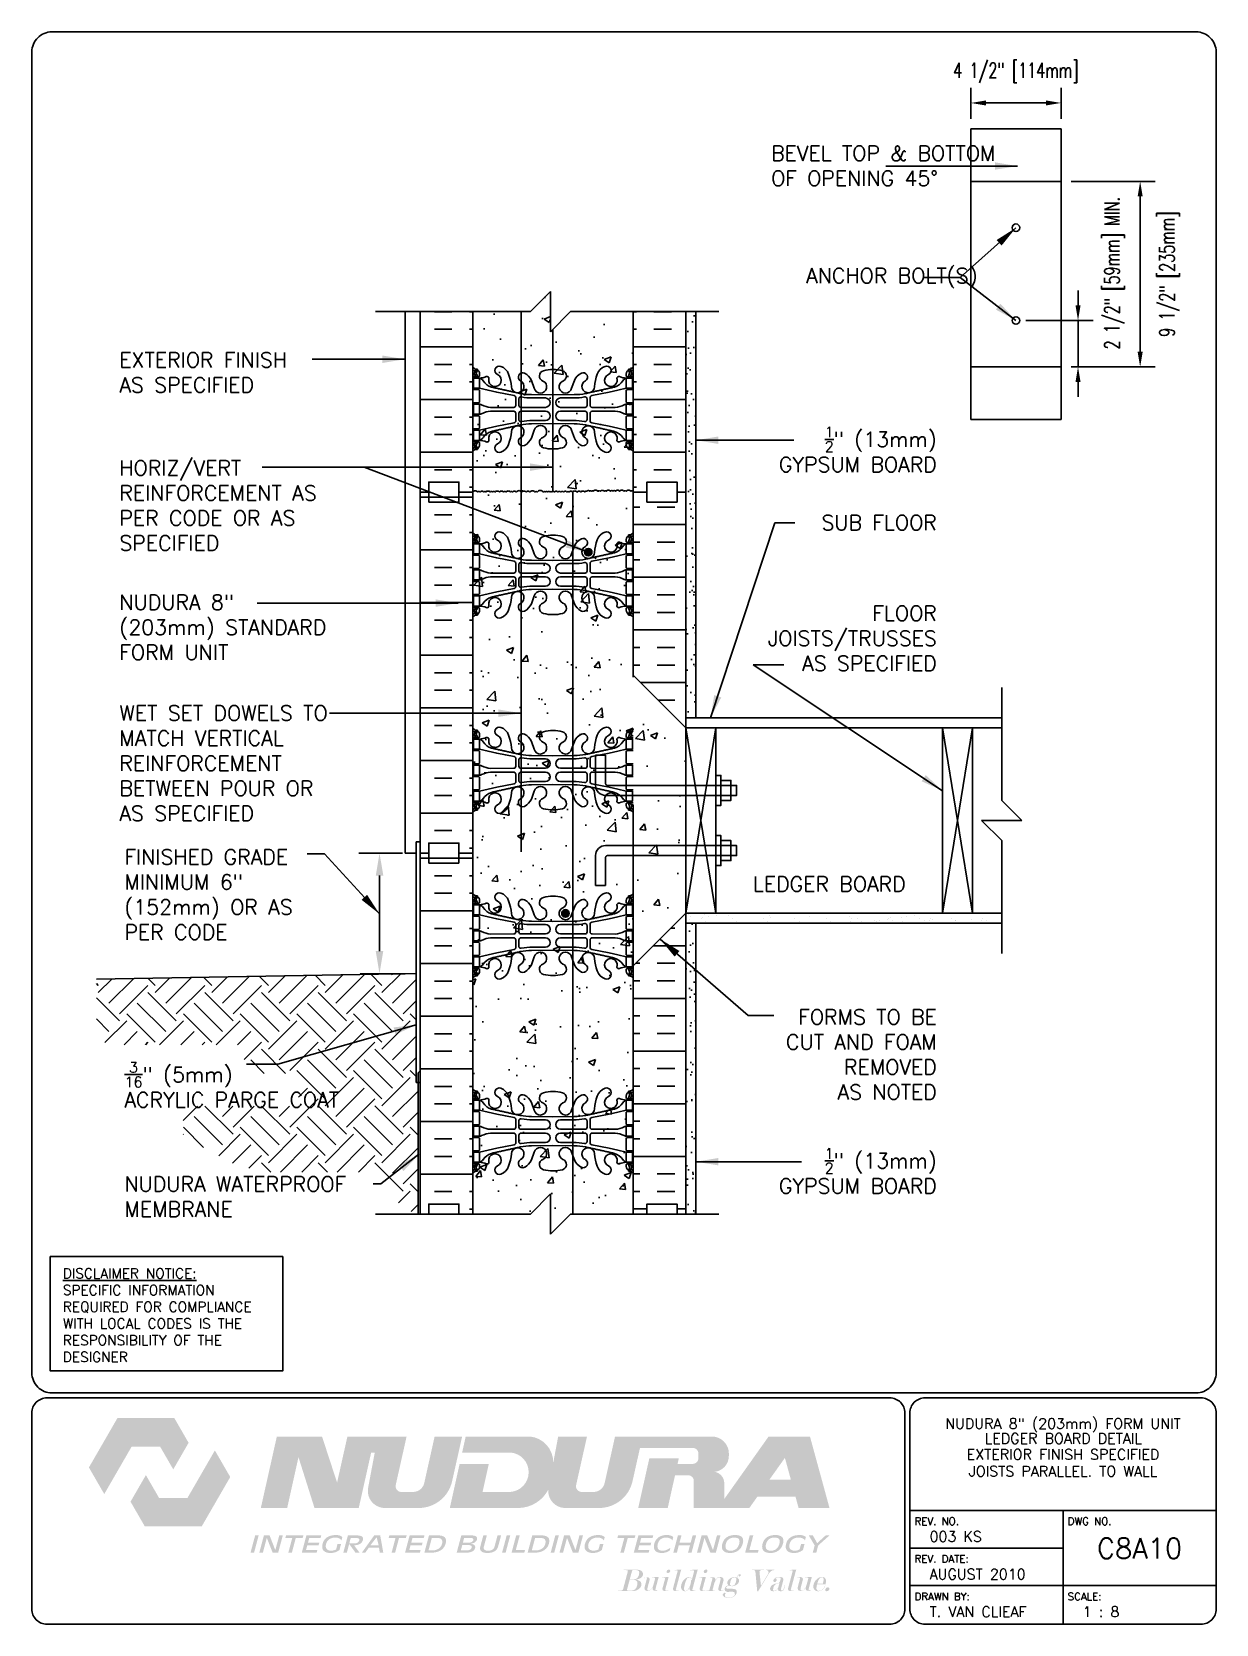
# Paper-space layout 'C8A10' of a CAD drawing. Header units: inches. Extents: x 0.42 to 7.8, y 0.49 to 10.41.
# The model-space entities are those that its viewports show. They can reach past a viewport. Long polylines and large blocks are cut down to what shows.
import ezdxf
from ezdxf.enums import TextEntityAlignment as Align

# ---------------------------------------------------------------- set-up
doc = ezdxf.new("R2010")
doc.units = ezdxf.units.IN
doc.header["$LTSCALE"] = 0.5
doc.header["$MEASUREMENT"] = 0
doc.linetypes.add('DASHED2', pattern=[0.375, 0.25, -0.125])
doc.linetypes.add('HIDDEN2', pattern=[0.1875, 0.125, -0.0625])
for name, color, linetype in [('HATCH', 12, 'Continuous'), ('LINE15', 9, 'Continuous'), ('LINE18', 9, 'Continuous'), ('line25', 2, 'Continuous'), ('LINE3', 3, 'Continuous'), ('LINE50', 5, 'Continuous'), ('LINE9', 9, 'Continuous'), ('LOGO', 7, 'Continuous'), ('TBK_LINE65', 3, 'Continuous'), ('TBK_TEXT', 4, 'Continuous'), ('TEXT', 4, 'Continuous'), ('Web_Edge', 9, 'Continuous')]:
    doc.layers.add(name, color=color, linetype=linetype)
doc.styles.add('DIM', font='romans.shx', dxfattribs={"width": 0.7})
doc.styles.add('ROMANS', font='romans.shx', dxfattribs={"height": 1.125})
doc.dimstyles.new('ext_12', dxfattribs={"dimscale": 12, "dimtxt": 0.09375, "dimasz": 0.09375, "dimexe": 0.09375, "dimexo": 0.0625, "dimgap": 0.0625, "dimtad": 1, "dimdec": 1, "dimzin": 3, "dimdsep": 46, "dimlunit": 4, "dimtxsty": 'DIM', "dimcen": 0.09, "dimdle": 0.09375, "dimclrt": 4, "dimadec": 0, "dimazin": 0, "dimtfac": 1, "dimtdec": 1, "dimtmove": 2, "dimatfit": 3, "dimfxl": 0, "dimfrac": 2, "dimtolj": 1, "dimtzin": 0, "dimarcsym": 0})
doc.dimstyles.new('ext_8', dxfattribs={"dimscale": 8, "dimtxt": 0.09375, "dimasz": 0.09375, "dimexe": 0.09375, "dimexo": 0.0625, "dimgap": 0.0625, "dimtad": 1, "dimdec": 1, "dimzin": 3, "dimdsep": 46, "dimlunit": 4, "dimtxsty": 'DIM', "dimcen": 0.09, "dimdle": 0.09375, "dimclrt": 4, "dimadec": 0, "dimazin": 0, "dimtfac": 1, "dimtdec": 1, "dimtmove": 2, "dimatfit": 3, "dimfxl": 0, "dimfrac": 2, "dimtolj": 1, "dimtzin": 0, "dimarcsym": 0})
pattern_1 = [(37.5, (36.8746, -11.62064), (-0.031497, 0.963412), [0, -0.76, 0, -0.85, 0, -0.8125]), (7.5, (36.8746, -11.6206), (0.884888, 1.411073), [0, -0.41, 0, -0.685, 0, -0.2625]), (327.5, (36.2596, -11.62064), (1.557071, 0.00283), [0, -0.25, 0, -0.9, 0, -1.175]), (317.5, (36.2596, -11.6206), (1.503063, 0.438838), [0, -0.125, 0, -0.59, 0, -0.675])]

psp = doc.layouts.new('C8A10')

# ---------------------------------------------------------------- texts
at = {"layer": 'TBK_TEXT', "color": 7, "style": 'ROMANS'}
for s, p in [('REV. NO.', (5.9215, 1.107)), ('DWG NO.', (6.876, 1.107)), ('REV. DATE:', (5.9215, 0.8726)), ('DRAWN BY:', (5.9215, 0.6382)), ('SCALE:', (6.876, 0.6382))]:
    psp.add_text(s, height=0.04688, dxfattribs=at).set_placement(p)
at = {"layer": 'TEXT', "insert": (0.6134, 2.7065), "char_height": 0.0625, "width": 1.41371, "attachment_point": 1, "style": 'ROMANS'}
psp.add_mtext('{\\Fromans.shx|c1;\\LDISCLAIMER NOTICE:\\l\\PSPECIFIC INFORMATION REQUIRED FOR COMPLIANCE WITH LOCAL CODES IS THE RESPONSIBILITY OF THE DESIGNER}', dxfattribs=at)

msp = doc.modelspace()

# ---------------------------------------------------------------- texts
at = {"layer": 'TEXT', "style": 'ROMANS'}
msp.add_text(' LEDGER BOARD', height=0.75, dxfattribs=at).set_placement((62.134, 17.708), align=Align.MIDDLE_LEFT)
at = {"layer": 'TEXT', "char_height": 0.75, "style": 'ROMANS'}
for s, insert, width, attachment_point in [('BEVEL TOP & BOTTOM \\POF OPENING 45%%D', (63.554, 53.527), 10.7094, 4), ('ANCHOR BOLT(S)', (65.302, 47.926), 8.21011, 4), ('EXTERIOR FINISH\\PAS SPECIFIED', (31.06, 43.223), 11.74859, 4), ('\\A1;{\\H0.7x;\\S1/2;}" (13mm) GYPSUM BOARD', (71.819, 39.384), 9.49691, 6), ('HORIZ/VERT REINFORCEMENT AS PER CODE OR AS SPECIFIED', (31.06, 36.585), 11.74859, 4), ('\\A1;{\\H1x;SUB FLOOR}', (71.819, 35.735), 11.43486, 6), ('NUDURA 8" (203mm) STANDARD FORM UNIT', (31.06, 30.513), 11.74859, 4), ('\\A1;FLOOR JOISTS/TRUSSES \\PAS SPECIFIED', (71.819, 29.963), 11.43486, 6), ('WET SET DOWELS TO MATCH VERTICAL REINFORCEMENT BETWEEN POUR OR AS SPECIFIED', (31.06, 23.734), 11.74859, 4), ('FINISHED GRADE MINIMUM 6" (152mm) OR AS PER CODE', (31.31, 17.186), 10.75183, 4), ('FORMS TO BE \\PCUT AND FOAM REMOVED \\PAS NOTED', (71.819, 9.208), 11.43486, 6), ('\\A1;{\\H0.7x;\\S3/16;}" (5mm) \\PACRYLIC PARGE COAT', (31.31, 7.705), 11.74859, 4), ('\\A1;{\\H0.7x;\\S1/2;}" (13mm) GYPSUM BOARD', (71.819, 3.407), 9.40744, 6), ('\\A1;NUDURA WATERPROOF MEMBRANE', (31.31, 2.123), 12.78313, 4)]:
    msp.add_mtext(s, dxfattribs=dict(at, insert=insert, width=width, attachment_point=attachment_point))

# ---------------------------------------------------------------- blocks, each defined once
blk = doc.blocks.new('TITLEBLOCK-Tag')
at = {"style": 'ROMANS'}
for tag, height, p in [('TITLE_LINE_1', 0.0625, (0.927, -0.1328)), ('TITLE_LINE_2', 0.0625, (0.9294, -0.2258)), ('CENTRE-LINE-3', 0.0625, (0.927, -0.3246)), ('TITLE_LINE_4', 0.0625, (0.927, -0.4299)), ('TITLE_LINE_5', 0.0625, (0.927, -0.526)), ('DWG', 0.125, (1.4043, -0.9102))]:
    blk.add_attdef(tag, text='', height=height, dxfattribs=at).set_placement(p, align=Align.MIDDLE_CENTER)
for tag, p in [('LATEST_REVISION', (0.0954, -0.8366)), ('REVISION_DATE', (0.0954, -1.071)), ('DRAWN_BY', (0.0954, -1.3053)), ('SCALE', (1.0499, -1.3053))]:
    blk.add_attdef(tag, text='', height=0.0469, dxfattribs=at).set_placement(p, align=Align.MIDDLE_LEFT)
blk = doc.blocks.new('*D1')
at = {"layer": 'Defpoints', "color": 0}
for p in [(75.762, 45.811), (78.857, 45.811), (78.012, 43.499)]:
    blk.add_point(p, dxfattribs=at)
at = {"layer": 'TEXT', "color": 0, "lineweight": -2}
for p, q in [((78.857, 46.561), (78.857, 47.311)), ((76.262, 45.811), (79.607, 45.811)), ((78.857, 43.499), (78.857, 45.811)), ((78.512, 43.499), (79.607, 43.499)), ((78.857, 42.749), (78.857, 41.999))]:
    blk.add_line(p, q, dxfattribs=at)
at = {"layer": 'TEXT', "color": 0}
for points in [[(78.732, 46.561), (78.982, 46.561), (78.857, 45.811)], [(78.732, 42.749), (78.982, 42.749), (78.857, 43.499)]]:
    blk.add_solid(points, dxfattribs=at)
at = {"layer": 'TEXT', "color": 4, "insert": (80.671, 48.169), "char_height": 0.75, "attachment_point": 5, "rotation": 90, "style": 'DIM'}
blk.add_mtext('\\A1;2 1/2" [59mm] MIN.', dxfattribs=at)
blk = doc.blocks.new('*D2')
at = {"layer": 'Defpoints', "color": 0}
for p in [(78.012, 52.749), (78.012, 43.499), (81.956, 43.499)]:
    blk.add_point(p, dxfattribs=at)
at = {"layer": 'TEXT', "color": 0, "lineweight": -2}
for p, q in [((78.512, 52.749), (82.706, 52.749)), ((81.956, 51.999), (81.956, 44.249)), ((78.512, 43.499), (82.706, 43.499))]:
    blk.add_line(p, q, dxfattribs=at)
at = {"layer": 'TEXT', "color": 0}
for points in [[(81.831, 51.999), (82.081, 51.999), (81.956, 52.749)], [(81.831, 44.249), (82.081, 44.249), (81.956, 43.499)]]:
    blk.add_solid(points, dxfattribs=at)
at = {"layer": 'TEXT', "color": 4, "insert": (83.419, 48.124), "char_height": 0.75, "attachment_point": 5, "rotation": 90, "style": 'DIM'}
blk.add_mtext('\\A1;9 1/2" [235mm]', dxfattribs=at)
blk = doc.blocks.new('*D3')
at = {"layer": 'Defpoints', "color": 0}
for p in [(73.512, 56.659), (73.512, 55.374), (78.012, 55.374)]:
    blk.add_point(p, dxfattribs=at)
at = {"layer": 'TEXT', "color": 0, "lineweight": -2}
for p, q in [((73.512, 55.874), (73.512, 57.409)), ((78.012, 55.874), (78.012, 57.409)), ((77.262, 56.659), (74.262, 56.659))]:
    blk.add_line(p, q, dxfattribs=at)
at = {"layer": 'TEXT', "color": 0}
for points in [[(74.262, 56.784), (74.262, 56.534), (73.512, 56.659)], [(77.262, 56.784), (77.262, 56.534), (78.012, 56.659)]]:
    blk.add_solid(points, dxfattribs=at)
at = {"layer": 'TEXT', "color": 4, "insert": (75.762, 58.159), "char_height": 0.75, "attachment_point": 5, "style": 'DIM'}
blk.add_mtext('\\A1;4 1/2" [114mm]', dxfattribs=at)
blk = doc.blocks.new('8 web')
at = {"layer": 'Web_Edge'}
for p, q in [((-4, 6.589), (-3.922, 6.589)), ((-4, 6.489), (-3.716, 6.489)), ((-3.854, 6.868), (-3.764, 6.868)), ((-3.854, 6.489), (-3.854, 6.419)), ((-3.764, 6.868), (-3.764, 6.827)), ((-3.764, 6.489), (-3.764, 6.419)), ((-3.654, 6.619), (-3.654, 6.552)), ((3.654, 6.619), (3.654, 6.552)), ((4, 6.489), (3.716, 6.489)), ((3.854, 6.868), (3.764, 6.868)), ((3.764, 6.868), (3.764, 6.827)), ((3.764, 6.489), (3.764, 6.419)), ((3.854, 6.489), (3.854, 6.419)), ((4, 6.589), (3.922, 6.589)), ((-4, 5.849), (-3.716, 5.849)), ((-3.854, 5.919), (-3.854, 5.849)), ((-3.764, 5.919), (-3.764, 5.849)), ((-3.654, 5.787), (-3.654, 5.252)), ((-0.929, 5.917), (-1.071, 6.304)), ((-1.067, 5.601), (0, 5.586)), ((1.067, 5.601), (0, 5.586)), ((0.929, 5.917), (1.071, 6.304)), ((3.654, 5.787), (3.654, 5.252)), ((4, 5.849), (3.716, 5.849)), ((3.764, 5.919), (3.764, 5.849)), ((3.854, 5.919), (3.854, 5.849)), ((-4, 5.189), (-3.716, 5.189)), ((-3.854, 5.189), (-3.854, 5.119)), ((-3.764, 5.189), (-3.764, 5.119)), ((-3.106, 4.964), (-1.952, 4.965)), ((-3.106, 4.775), (-1.952, 4.774)), ((-1.852, 5.45), (-1.852, 5.065)), ((-1.699, 5.387), (-1.699, 5.065)), ((-1.599, 4.965), (-0.372, 4.965)), ((-1.599, 4.774), (-0.372, 4.774)), ((-1.019, 5.433), (-0.372, 5.433)), ((1.019, 5.433), (0.372, 5.433)), ((1.599, 4.965), (0.372, 4.965)), ((1.599, 4.774), (0.372, 4.774)), ((1.699, 5.387), (1.699, 5.065)), ((1.852, 5.45), (1.852, 5.065)), ((3.106, 4.964), (1.952, 4.965)), ((3.106, 4.775), (1.952, 4.774)), ((4, 5.189), (3.716, 5.189)), ((3.764, 5.189), (3.764, 5.119)), ((3.854, 5.189), (3.854, 5.119)), ((-4, 4.549), (-3.716, 4.549)), ((-3.854, 4.549), (-3.854, 4.619)), ((-3.764, 4.549), (-3.764, 4.619)), ((-3.654, 3.952), (-3.654, 4.487)), ((-1.852, 4.289), (-1.852, 4.674)), ((-1.699, 4.351), (-1.699, 4.674)), ((-1.067, 4.138), (0, 4.153)), ((-1.019, 4.305), (-0.372, 4.305)), ((1.067, 4.138), (0, 4.153)), ((1.019, 4.305), (0.372, 4.305)), ((1.699, 4.351), (1.699, 4.674)), ((1.852, 4.289), (1.852, 4.674)), ((3.654, 3.952), (3.654, 4.487)), ((4, 4.549), (3.716, 4.549)), ((3.764, 4.549), (3.764, 4.619)), ((3.854, 4.549), (3.854, 4.619)), ((-4, 3.889), (-3.716, 3.889)), ((-4, 3.249), (-3.716, 3.249)), ((-3.854, 3.819), (-3.854, 3.889)), ((-3.854, 3.249), (-3.854, 3.319)), ((-3.764, 3.819), (-3.764, 3.889)), ((-3.764, 3.249), (-3.764, 3.319)), ((-3.654, 3.119), (-3.654, 3.187)), ((-0.929, 3.822), (-1.071, 3.435)), ((0.929, 3.822), (1.071, 3.435)), ((3.654, 3.119), (3.654, 3.187)), ((4, 3.889), (3.716, 3.889)), ((4, 3.249), (3.716, 3.249)), ((3.764, 3.819), (3.764, 3.889)), ((3.764, 3.249), (3.764, 3.319)), ((3.854, 3.819), (3.854, 3.889)), ((3.854, 3.249), (3.854, 3.319)), ((-4, 3.149), (-3.922, 3.149)), ((-3.854, 2.871), (-3.764, 2.871)), ((-3.764, 2.871), (-3.764, 2.912)), ((3.764, 2.871), (3.764, 2.912)), ((3.854, 2.871), (3.764, 2.871)), ((4, 3.149), (3.922, 3.149)), ((-4, -3.149), (-3.922, -3.149)), ((-3.854, -2.871), (-3.764, -2.871)), ((-3.764, -2.871), (-3.764, -2.912)), ((-3.654, -3.119), (-3.654, -3.187)), ((3.654, -3.119), (3.654, -3.187)), ((3.854, -2.871), (3.764, -2.871)), ((3.764, -2.871), (3.764, -2.912)), ((4, -3.149), (3.922, -3.149)), ((-4, -3.249), (-3.716, -3.249)), ((-4, -3.889), (-3.716, -3.889)), ((-3.854, -3.249), (-3.854, -3.319)), ((-3.854, -3.819), (-3.854, -3.889)), ((-3.764, -3.249), (-3.764, -3.319)), ((-3.764, -3.819), (-3.764, -3.889)), ((-3.654, -3.952), (-3.654, -4.487)), ((-0.929, -3.822), (-1.071, -3.435)), ((0.929, -3.822), (1.071, -3.435)), ((3.654, -3.952), (3.654, -4.487)), ((4, -3.249), (3.716, -3.249)), ((4, -3.889), (3.716, -3.889)), ((3.764, -3.249), (3.764, -3.319)), ((3.764, -3.819), (3.764, -3.889)), ((3.854, -3.249), (3.854, -3.319)), ((3.854, -3.819), (3.854, -3.889)), ((-4, -4.549), (-3.716, -4.549)), ((-3.854, -4.549), (-3.854, -4.619)), ((-3.764, -4.549), (-3.764, -4.619)), ((-1.852, -4.289), (-1.852, -4.674)), ((-1.699, -4.351), (-1.699, -4.674)), ((-1.067, -4.138), (0, -4.153)), ((-1.019, -4.305), (-0.372, -4.305)), ((1.067, -4.138), (0, -4.153)), ((1.019, -4.305), (0.372, -4.305)), ((1.699, -4.351), (1.699, -4.674)), ((1.852, -4.289), (1.852, -4.674)), ((4, -4.549), (3.716, -4.549)), ((3.764, -4.549), (3.764, -4.619)), ((3.854, -4.549), (3.854, -4.619)), ((-4, -5.189), (-3.716, -5.189)), ((-3.854, -5.189), (-3.854, -5.119)), ((-3.764, -5.189), (-3.764, -5.119)), ((-3.654, -5.787), (-3.654, -5.252)), ((-3.106, -4.775), (-1.952, -4.774)), ((-3.106, -4.964), (-1.952, -4.965)), ((-1.852, -5.45), (-1.852, -5.065)), ((-1.699, -5.387), (-1.699, -5.065)), ((-1.599, -4.774), (-0.372, -4.774)), ((-1.599, -4.965), (-0.372, -4.965)), ((-1.019, -5.433), (-0.372, -5.433)), ((1.599, -4.774), (0.372, -4.774)), ((1.599, -4.965), (0.372, -4.965)), ((1.019, -5.433), (0.372, -5.433)), ((1.699, -5.387), (1.699, -5.065)), ((1.852, -5.45), (1.852, -5.065)), ((3.106, -4.775), (1.952, -4.774)), ((3.106, -4.964), (1.952, -4.965)), ((3.654, -5.787), (3.654, -5.252)), ((4, -5.189), (3.716, -5.189)), ((3.764, -5.189), (3.764, -5.119)), ((3.854, -5.189), (3.854, -5.119)), ((-4, -5.849), (-3.716, -5.849)), ((-3.854, -5.919), (-3.854, -5.849)), ((-3.764, -5.919), (-3.764, -5.849)), ((-0.929, -5.917), (-1.071, -6.304)), ((-1.067, -5.601), (0, -5.586)), ((1.067, -5.601), (0, -5.586)), ((0.929, -5.917), (1.071, -6.304)), ((4, -5.849), (3.716, -5.849)), ((3.764, -5.919), (3.764, -5.849)), ((3.854, -5.919), (3.854, -5.849)), ((-4, -6.489), (-3.716, -6.489)), ((-4, -6.589), (-3.922, -6.589)), ((-3.854, -6.489), (-3.854, -6.419)), ((-3.854, -6.868), (-3.764, -6.868)), ((-3.764, -6.489), (-3.764, -6.419)), ((-3.764, -6.868), (-3.764, -6.827)), ((-3.654, -6.619), (-3.654, -6.552)), ((3.654, -6.619), (3.654, -6.552)), ((4, -6.489), (3.716, -6.489)), ((3.764, -6.489), (3.764, -6.419)), ((3.764, -6.868), (3.764, -6.827)), ((3.854, -6.868), (3.764, -6.868)), ((3.854, -6.489), (3.854, -6.419)), ((4, -6.589), (3.922, -6.589))]:
    blk.add_line(p, q, dxfattribs=at)
for points in [[(-3.959, 5.919), (-3.659, 5.919), (-3.659, 6.419), (-3.959, 6.419)], [(3.959, 5.919), (3.659, 5.919), (3.659, 6.419), (3.959, 6.419)], [(-3.959, 3.819), (-3.659, 3.819), (-3.659, 3.319), (-3.959, 3.319)], [(3.959, 3.819), (3.659, 3.819), (3.659, 3.319), (3.959, 3.319)], [(-3.959, -3.819), (-3.659, -3.819), (-3.659, -3.319), (-3.959, -3.319)], [(3.959, -3.819), (3.659, -3.819), (3.659, -3.319), (3.959, -3.319)], [(-3.959, -5.919), (-3.659, -5.919), (-3.659, -6.419), (-3.959, -6.419)], [(3.959, -5.919), (3.659, -5.919), (3.659, -6.419), (3.959, -6.419)]]:
    blk.add_lwpolyline(points, close=True, dxfattribs=at)
for points in [[(-3.659, 4.869), (-3.659, 5.119), (-3.959, 5.119), (-3.959, 4.869)], [(-3.659, 4.869), (-3.659, 4.619), (-3.959, 4.619), (-3.959, 4.869)], [(3.659, 4.869), (3.659, 5.119), (3.959, 5.119), (3.959, 4.869)], [(3.659, 4.869), (3.659, 4.619), (3.959, 4.619), (3.959, 4.869)], [(-3.659, -4.869), (-3.659, -4.619), (-3.959, -4.619), (-3.959, -4.869)], [(3.659, -4.869), (3.659, -4.619), (3.959, -4.619), (3.959, -4.869)], [(-3.659, -4.869), (-3.659, -5.119), (-3.959, -5.119), (-3.959, -4.869)], [(3.659, -4.869), (3.659, -5.119), (3.959, -5.119), (3.959, -4.869)]]:
    blk.add_lwpolyline(points, dxfattribs=at)
for centre, radius, start, end in [((-3.654, 7.327), 0.5, 226.21089, 250.52878), ((-3.654, 7.327), 0.6, 234.78322, 245.07477), ((-3.922, 6.609), 0.0196, 269.40316, 15.4901), ((-3.66, 6.674), 0.25, 140.11451, 222.46087), ((-3.916, 6.764), 0.021, 343.464, 63.99573), ((-3.818, 6.805), 0.045, 321.448, 139.1879), ((-3.812, 6.536), 0.045, 222.46087, 42.46087), ((-3.904, 6.619), 0.25, 0, 70.52878), ((-3.66, 6.674), 0.16, 140.00008, 222.46087), ((-3.716, 6.552), 0.0625, 270, 0), ((-3.714, 7.415), 0.997, 273.15379, 293.1467), ((-3.781, 6.077), 0.364, 34.97751, 70.33874), ((-3.288, 6.408), 0.0968, 340.15513, 110.43307), ((-2.89, 6.313), 0.314, 168.58862, 66.19163), ((-2.681, 6.804), 0.22, 68.19625, 248.19625), ((-2.839, 6.375), 0.677, 21.12389, 69.31975), ((-4.43, 5.81), 2.365, 4.38947, 20.00151), ((-1.507, 6.473), 0.217, 65.52644, 238.53701), ((-1.758, 6.003), 0.75, 23.69375, 62.97047), ((-0.406, 6.529), 0.268, 104.78919, 250.03375), ((-0.012, 5.096), 1.754, 89.62292, 105.29183), ((0.012, 5.096), 1.754, 74.70817, 90.37708), ((0.406, 6.529), 0.268, 289.96625, 75.21081), ((1.758, 6.003), 0.75, 117.02953, 156.30625), ((1.507, 6.473), 0.217, 301.46299, 114.47356), ((4.43, 5.81), 2.365, 159.99849, 175.61053), ((2.839, 6.375), 0.677, 110.68025, 158.87611), ((2.89, 6.313), 0.314, 113.80837, 11.41138), ((2.681, 6.804), 0.22, 291.80375, 111.80375), ((3.288, 6.408), 0.0968, 69.56693, 199.84487), ((3.714, 7.415), 0.997, 246.8533, 266.84621), ((3.781, 6.077), 0.364, 109.66126, 145.02249), ((3.904, 6.619), 0.25, 109.47122, 180), ((3.716, 6.552), 0.0625, 180, 270), ((3.812, 6.536), 0.045, 137.53913, 317.53913), ((3.818, 6.805), 0.045, 40.8121, 218.552), ((3.66, 6.674), 0.16, 317.53913, 39.99992), ((3.654, 7.327), 0.5, 289.47122, 313.78911), ((3.66, 6.674), 0.25, 317.53913, 39.88549), ((3.916, 6.764), 0.021, 116.00427, 196.536), ((3.922, 6.609), 0.0196, 164.5099, 270.59684), ((3.654, 7.327), 0.6, 294.92523, 305.21678), ((-3.716, 5.787), 0.0625, 0, 90), ((3.15, 33.34), 28.253, 256.05522, 259.63434), ((-2.858, 6.688), 0.743, 212.79192, 253.81071), ((-1.759, 6.006), 0.314, 182.73571, 63.93483), ((-1.072, 8.585), 2.984, 259.25462, 270.09947), ((-0.624, 5.99), 0.314, 193.41463, 66.19163), ((0.624, 5.99), 0.314, 113.80837, 346.58537), ((1.072, 8.585), 2.984, 269.90053, 280.74538), ((1.759, 6.006), 0.314, 116.06517, 357.26429), ((-3.15, 33.34), 28.253, 280.36566, 283.94478), ((2.858, 6.688), 0.743, 286.18929, 327.20808), ((3.716, 5.787), 0.0625, 90, 180), ((-3.716, 5.252), 0.0625, 270, 0), ((-3.663, 4.901), 0.219, 60.49375, 88.91995), ((-3.021, 6.121), 1.16, 242.5844, 265.80325), ((-3.021, 3.618), 1.16, 94.19675, 117.4156), ((-1.952, 5.065), 0.1, 270.03876, 360), ((-1.952, 4.674), 0.1, 0, 89.96124), ((-1.952, 5.45), 0.1, 360, 79.63434), ((-1.599, 5.387), 0.1, 79.25462, 180), ((-1.599, 5.065), 0.1, 180, 270), ((-1.599, 4.674), 0.1, 90, 180), ((-1.024, 8.417), 2.984, 259.25462, 270.09947), ((-0.372, 5.199), 0.234, 270, 90), ((-0.372, 4.54), 0.234, 270, 90), ((0.372, 5.199), 0.234, 90, 270), ((0.372, 4.54), 0.234, 90, 270), ((1.024, 8.417), 2.984, 269.90053, 280.74538), ((1.599, 5.387), 0.1, 0, 100.74538), ((1.599, 5.065), 0.1, 270, 0), ((1.599, 4.674), 0.1, 0, 90), ((1.952, 5.45), 0.1, 100.36566, 180), ((1.952, 5.065), 0.1, 180, 269.96124), ((1.952, 4.674), 0.1, 90.03876, 180), ((3.021, 6.121), 1.16, 274.19675, 297.4156), ((3.021, 3.618), 1.16, 62.5844, 85.80325), ((3.663, 4.901), 0.219, 91.08005, 119.50625), ((3.716, 5.252), 0.0625, 180, 270), ((-3.716, 4.487), 0.0625, 0, 90), ((-3.663, 4.838), 0.219, 271.08005, 299.50625), ((3.15, -23.601), 28.253, 100.36566, 103.94478), ((-1.759, 3.733), 0.314, 296.06517, 177.26429), ((-1.952, 4.289), 0.1, 280.36566, 0), ((-1.599, 4.351), 0.1, 180, 280.74538), ((-1.072, 1.154), 2.984, 89.90053, 100.74538), ((-1.024, 1.322), 2.984, 89.90053, 100.74538), ((-0.624, 3.749), 0.314, 293.80837, 166.58537), ((0.624, 3.749), 0.314, 13.41463, 246.19163), ((1.024, 1.322), 2.984, 79.25462, 90.09947), ((1.072, 1.154), 2.984, 79.25462, 90.09947), ((1.759, 3.733), 0.314, 2.73571, 243.93483), ((1.599, 4.351), 0.1, 259.25462, 0), ((1.952, 4.289), 0.1, 180, 259.63434), ((-3.15, -23.601), 28.253, 76.05522, 79.63434), ((3.663, 4.838), 0.219, 240.49375, 268.91995), ((3.716, 4.487), 0.0625, 90, 180), ((-3.66, 3.065), 0.25, 137.53913, 219.88549), ((-3.812, 3.203), 0.045, 317.53913, 137.53913), ((-3.716, 3.952), 0.0625, 270, 0), ((-3.716, 3.187), 0.0625, 360, 90), ((-3.781, 3.662), 0.364, 289.66126, 325.02249), ((-3.714, 2.324), 0.997, 66.8533, 86.84621), ((-2.858, 3.051), 0.743, 106.18929, 147.20808), ((-3.288, 3.331), 0.0968, 249.56693, 19.84487), ((-2.89, 3.426), 0.314, 293.80837, 191.41138), ((-4.43, 3.929), 2.365, 339.99849, 355.61053), ((-1.507, 3.266), 0.217, 121.46299, 294.47356), ((-1.758, 3.736), 0.75, 297.02953, 336.30625), ((-0.406, 3.21), 0.268, 109.96625, 255.21081), ((0.406, 3.21), 0.268, 284.78919, 70.03375), ((1.758, 3.736), 0.75, 203.69375, 242.97047), ((1.507, 3.266), 0.217, 245.52644, 58.53701), ((4.43, 3.929), 2.365, 184.38947, 200.00151), ((2.89, 3.426), 0.314, 348.58862, 246.19163), ((2.858, 3.051), 0.743, 32.79192, 73.81071), ((3.288, 3.331), 0.0968, 160.15513, 290.43307), ((3.714, 2.324), 0.997, 93.15379, 113.1467), ((3.781, 3.662), 0.364, 214.97751, 250.33874), ((3.716, 3.952), 0.0625, 180, 270), ((3.716, 3.187), 0.0625, 90, 180), ((3.812, 3.203), 0.045, 42.46087, 222.46087), ((3.66, 3.065), 0.25, 320.11451, 42.46087), ((-3.654, 2.412), 0.6, 114.92523, 125.21678), ((-3.654, 2.412), 0.5, 109.47122, 133.78911), ((-3.922, 3.13), 0.0196, 344.5099, 90.59684), ((-3.916, 2.975), 0.021, 296.00427, 16.536), ((-3.818, 2.934), 0.045, 220.8121, 38.552), ((-3.904, 3.119), 0.25, 289.47122, 360), ((-3.66, 3.065), 0.16, 137.53913, 219.99992), ((-2.681, 2.935), 0.22, 111.80375, 291.80375), ((-2.839, 3.364), 0.677, 290.68025, 338.87611), ((-0.012, 4.643), 1.754, 254.70817, 270.37708), ((0.012, 4.643), 1.754, 269.62292, 285.29183), ((2.839, 3.364), 0.677, 201.12389, 249.31975), ((2.681, 2.935), 0.22, 248.19625, 68.19625), ((3.904, 3.119), 0.25, 180, 250.52878), ((3.818, 2.934), 0.045, 141.448, 319.1879), ((3.66, 3.065), 0.16, 320.00008, 42.46087), ((3.654, 2.412), 0.5, 46.21089, 70.52878), ((3.916, 2.975), 0.021, 163.464, 243.99573), ((3.922, 3.13), 0.0196, 89.40316, 195.4901), ((3.654, 2.412), 0.6, 54.78322, 65.07477), ((-3.654, -2.412), 0.5, 226.21089, 250.52878), ((-3.654, -2.412), 0.6, 234.78322, 245.07477), ((-3.922, -3.13), 0.0196, 269.40316, 15.4901), ((-3.66, -3.065), 0.25, 140.11451, 222.46087), ((-3.916, -2.975), 0.021, 343.464, 63.99573), ((-3.818, -2.934), 0.045, 321.448, 139.1879), ((-3.812, -3.203), 0.045, 222.46087, 42.46087), ((-3.904, -3.119), 0.25, 0, 70.52878), ((-3.66, -3.065), 0.16, 140.00008, 222.46087), ((-2.89, -3.426), 0.314, 168.58862, 66.19163), ((-2.681, -2.935), 0.22, 68.19625, 248.19625), ((-2.839, -3.364), 0.677, 21.12389, 69.31975), ((-4.43, -3.929), 2.365, 4.38947, 20.00151), ((-1.507, -3.266), 0.217, 65.52644, 238.53701), ((-1.758, -3.736), 0.75, 23.69375, 62.97047), ((-0.406, -3.21), 0.268, 104.78919, 250.03375), ((-0.012, -4.643), 1.754, 89.62292, 105.29183), ((0.012, -4.643), 1.754, 74.70817, 90.37708), ((0.406, -3.21), 0.268, 289.96625, 75.21081), ((1.758, -3.736), 0.75, 117.02953, 156.30625), ((1.507, -3.266), 0.217, 301.46299, 114.47356), ((4.43, -3.929), 2.365, 159.99849, 175.61053), ((2.839, -3.364), 0.677, 110.68025, 158.87611), ((2.89, -3.426), 0.314, 113.80837, 11.41138), ((2.681, -2.935), 0.22, 291.80375, 111.80375), ((3.904, -3.119), 0.25, 109.47122, 180), ((3.812, -3.203), 0.045, 137.53913, 317.53913), ((3.818, -2.934), 0.045, 40.8121, 218.552), ((3.66, -3.065), 0.16, 317.53913, 39.99992), ((3.654, -2.412), 0.5, 289.47122, 313.78911), ((3.66, -3.065), 0.25, 317.53913, 39.88549), ((3.916, -2.975), 0.021, 116.00427, 196.536), ((3.922, -3.13), 0.0196, 164.5099, 270.59684), ((3.654, -2.412), 0.6, 294.92523, 305.21678), ((-3.716, -3.187), 0.0625, 270, 0), ((-3.716, -3.952), 0.0625, 0, 90), ((-3.714, -2.324), 0.997, 273.15379, 293.1467), ((-3.781, -3.662), 0.364, 34.97751, 70.33874), ((3.15, 23.601), 28.253, 256.05522, 259.63434), ((-2.858, -3.051), 0.743, 212.79192, 253.81071), ((-3.288, -3.331), 0.0968, 340.15513, 110.43307), ((-1.759, -3.733), 0.314, 182.73571, 63.93483), ((-0.624, -3.749), 0.314, 193.41463, 66.19163), ((0.624, -3.749), 0.314, 113.80837, 346.58537), ((1.759, -3.733), 0.314, 116.06517, 357.26429), ((-3.15, 23.601), 28.253, 280.36566, 283.94478), ((2.858, -3.051), 0.743, 286.18929, 327.20808), ((3.288, -3.331), 0.0968, 69.56693, 199.84487), ((3.714, -2.324), 0.997, 246.8533, 266.84621), ((3.781, -3.662), 0.364, 109.66126, 145.02249), ((3.716, -3.187), 0.0625, 180, 270), ((3.716, -3.952), 0.0625, 90, 180), ((-3.716, -4.487), 0.0625, 270, 0), ((-3.663, -4.838), 0.219, 60.49375, 88.91995), ((-3.021, -3.618), 1.16, 242.5844, 265.80325), ((-1.952, -4.674), 0.1, 270.03876, 360), ((-1.952, -4.289), 0.1, 360, 79.63434), ((-1.599, -4.351), 0.1, 79.25462, 180), ((-1.599, -4.674), 0.1, 180, 270), ((-1.072, -1.154), 2.984, 259.25462, 270.09947), ((-1.024, -1.322), 2.984, 259.25462, 270.09947), ((-0.372, -4.54), 0.234, 270, 90), ((0.372, -4.54), 0.234, 90, 270), ((1.024, -1.322), 2.984, 269.90053, 280.74538), ((1.072, -1.154), 2.984, 269.90053, 280.74538), ((1.599, -4.351), 0.1, 0, 100.74538), ((1.599, -4.674), 0.1, 270, 0), ((1.952, -4.289), 0.1, 100.36566, 180), ((1.952, -4.674), 0.1, 180, 269.96124), ((3.021, -3.618), 1.16, 274.19675, 297.4156), ((3.663, -4.838), 0.219, 91.08005, 119.50625), ((3.716, -4.487), 0.0625, 180, 270), ((-3.716, -5.252), 0.0625, 0, 90), ((-3.663, -4.901), 0.219, 271.08005, 299.50625), ((3.15, -33.34), 28.253, 100.36566, 103.94478), ((-3.021, -6.121), 1.16, 94.19675, 117.4156), ((-1.952, -5.065), 0.1, 0, 89.96124), ((-1.952, -5.45), 0.1, 280.36566, 0), ((-1.599, -5.065), 0.1, 90, 180), ((-1.599, -5.387), 0.1, 180, 280.74538), ((-1.024, -8.417), 2.984, 89.90053, 100.74538), ((-0.372, -5.199), 0.234, 270, 90), ((0.372, -5.199), 0.234, 90, 270), ((1.024, -8.417), 2.984, 79.25462, 90.09947), ((1.599, -5.387), 0.1, 259.25462, 0), ((1.599, -5.065), 0.1, 0, 90), ((1.952, -5.065), 0.1, 90.03876, 180), ((1.952, -5.45), 0.1, 180, 259.63434), ((-3.15, -33.34), 28.253, 76.05522, 79.63434), ((3.021, -6.121), 1.16, 62.5844, 85.80325), ((3.663, -4.901), 0.219, 240.49375, 268.91995), ((3.716, -5.252), 0.0625, 90, 180), ((-3.716, -5.787), 0.0625, 270, 0), ((-3.781, -6.077), 0.364, 289.66126, 325.02249), ((-2.858, -6.688), 0.743, 106.18929, 147.20808), ((-2.89, -6.313), 0.314, 293.80837, 191.41138), ((-4.43, -5.81), 2.365, 339.99849, 355.61053), ((-1.759, -6.006), 0.314, 296.06517, 177.26429), ((-1.507, -6.473), 0.217, 121.46299, 294.47356), ((-1.072, -8.585), 2.984, 89.90053, 100.74538), ((-1.758, -6.003), 0.75, 297.02953, 336.30625), ((-0.624, -5.99), 0.314, 293.80837, 166.58537), ((-0.406, -6.529), 0.268, 109.96625, 255.21081), ((0.624, -5.99), 0.314, 13.41463, 246.19163), ((0.406, -6.529), 0.268, 284.78919, 70.03375), ((1.072, -8.585), 2.984, 79.25462, 90.09947), ((1.758, -6.003), 0.75, 203.69375, 242.97047), ((1.507, -6.473), 0.217, 245.52644, 58.53701), ((1.759, -6.006), 0.314, 2.73571, 243.93483), ((4.43, -5.81), 2.365, 184.38947, 200.00151), ((2.89, -6.313), 0.314, 348.58862, 246.19163), ((2.858, -6.688), 0.743, 32.79192, 73.81071), ((3.781, -6.077), 0.364, 214.97751, 250.33874), ((3.716, -5.787), 0.0625, 180, 270), ((-3.654, -7.327), 0.6, 114.92523, 125.21678), ((-3.654, -7.327), 0.5, 109.47122, 133.78911), ((-3.922, -6.609), 0.0196, 344.5099, 90.59684), ((-3.66, -6.674), 0.25, 137.53913, 219.88549), ((-3.916, -6.764), 0.021, 296.00427, 16.536), ((-3.818, -6.805), 0.045, 220.8121, 38.552), ((-3.812, -6.536), 0.045, 317.53913, 137.53913), ((-3.904, -6.619), 0.25, 289.47122, 360), ((-3.66, -6.674), 0.16, 137.53913, 219.99992), ((-3.716, -6.552), 0.0625, 360, 90), ((-3.714, -7.415), 0.997, 66.8533, 86.84621), ((-3.288, -6.408), 0.0968, 249.56693, 19.84487), ((-2.681, -6.804), 0.22, 111.80375, 291.80375), ((-2.839, -6.375), 0.677, 290.68025, 338.87611), ((-0.012, -5.096), 1.754, 254.70817, 270.37708), ((0.012, -5.096), 1.754, 269.62292, 285.29183), ((2.839, -6.375), 0.677, 201.12389, 249.31975), ((2.681, -6.804), 0.22, 248.19625, 68.19625), ((3.288, -6.408), 0.0968, 160.15513, 290.43307), ((3.714, -7.415), 0.997, 93.15379, 113.1467), ((3.716, -6.552), 0.0625, 90, 180), ((3.904, -6.619), 0.25, 180, 250.52878), ((3.812, -6.536), 0.045, 42.46087, 222.46087), ((3.818, -6.805), 0.045, 141.448, 319.1879), ((3.66, -6.674), 0.16, 320.00008, 42.46087), ((3.654, -7.327), 0.5, 46.21089, 70.52878), ((3.66, -6.674), 0.25, 320.11451, 42.46087), ((3.916, -6.764), 0.021, 163.464, 243.99573), ((3.922, -6.609), 0.0196, 89.40316, 195.4901), ((3.654, -7.327), 0.6, 54.78322, 65.07477)]:
    blk.add_arc(centre, radius, start, end, dxfattribs=at)
for points in [[(-3.066, 5.974), (-1.628, 5.654)], [(3.066, 5.974), (1.628, 5.654)], [(-3.066, 3.765), (-1.628, 4.085)], [(3.066, 3.765), (1.628, 4.085)], [(-3.066, -3.765), (-1.628, -4.085)], [(3.066, -3.765), (1.628, -4.085)], [(-3.066, -5.974), (-1.628, -5.654)], [(3.066, -5.974), (1.628, -5.654)]]:
    blk.add_open_spline(points, degree=1, dxfattribs=at)

# ---------------------------------------------------------------- dimensions: what is measured, and where the dimension line sits
at = {"layer": 'TEXT'}
dim = msp.add_linear_dim(base=(73.512, 56.659), p1=(78.012, 55.374), p2=(73.512, 55.374), dimstyle='ext_8', dxfattribs=at)
dim.commit()
dim.dimension.update_dxf_attribs({"geometry": '*D3', "text_midpoint": (75.762, 58.159), "dimtype": 160})
dim = msp.add_linear_dim(base=(81.955975924, 43.498924465), p1=(78.012216129, 52.748924465), p2=(78.012216129, 43.498924465), angle=90, dimstyle='ext_8', dxfattribs=at)
dim.commit()
dim.dimension.update_dxf_attribs({"geometry": '*D2', "text_midpoint": (83.41913672, 48.123924465), "dimtype": 160})
dim = msp.add_linear_dim(base=(78.857, 45.811), p1=(78.012, 43.499), p2=(75.762, 45.811), angle=90, text='<> MIN.', dimstyle='ext_8', dxfattribs=at)
dim.commit()
dim.dimension.update_dxf_attribs({"geometry": '*D1', "text_midpoint": (80.671, 48.169), "dimtype": 160})

# ---------------------------------------------------------------- hatches: boundary and pattern name
at = {"layer": 'HATCH'}
h = msp.add_hatch(dxfattribs=at)
h.set_pattern_fill('AR-CONC', color=256, scale=0.5, style=0)
h.paths.add_polyline_path([(54.876, 47.465), (54.884, 47.467), (54.892, 47.469), (54.884, 47.467)])
h.paths.add_polyline_path([(55.715, 47.514), (55.723, 47.512), (55.715, 47.514), (55.706, 47.515)])
h.paths.add_polyline_path([(55.74, 47.509), (55.748, 47.509), (55.74, 47.51), (55.732, 47.511)])
h.paths.add_polyline_path([(55.69, 47.519), (55.698, 47.517), (55.69, 47.519), (55.682, 47.522)])
h.paths.add_polyline_path([(55.766, 47.507), (55.774, 47.507), (55.766, 47.507), (55.757, 47.508)])
h.paths.add_polyline_path([(55.666, 47.526), (55.674, 47.524), (55.666, 47.527), (55.658, 47.529)])
h.paths.add_polyline_path([(55.791, 47.506), (55.8, 47.506), (55.791, 47.506), (55.783, 47.506)])
h.paths.add_polyline_path([(55.642, 47.535), (55.65, 47.532), (55.642, 47.535), (55.634, 47.538)])
h.paths.add_polyline_path([(55.817, 47.506), (55.826, 47.507), (55.817, 47.507), (55.809, 47.506)])
h.paths.add_polyline_path([(55.623, 47.543), (55.626, 47.542), (55.619, 47.545)])
h.paths.add_polyline_path([(55.843, 47.509), (55.851, 47.51), (55.843, 47.509), (55.834, 47.508)])
h.paths.add_polyline_path([(55.607, 47.55), (55.611, 47.548), (55.603, 47.552)])
h.paths.add_polyline_path([(55.869, 47.512), (55.877, 47.514), (55.868, 47.512), (55.86, 47.511)])
h.paths.add_polyline_path([(55.592, 47.557), (55.596, 47.556), (55.588, 47.559)])
h.paths.add_polyline_path([(55.894, 47.517), (55.902, 47.52), (55.894, 47.517), (55.885, 47.516)])
h.paths.add_polyline_path([(55.577, 47.565), (55.581, 47.563), (55.573, 47.567)])
h.paths.add_polyline_path([(55.919, 47.524), (55.927, 47.527), (55.918, 47.524), (55.91, 47.522)])
h.paths.add_polyline_path([(55.564, 47.572), (55.566, 47.571), (55.558, 47.575)])
h.paths.add_polyline_path([(55.943, 47.532), (55.95, 47.535), (55.943, 47.532), (55.935, 47.529)])
h.paths.add_polyline_path([(52.144, 47.483), (52.152, 47.486), (52.168, 47.492)])
h.paths.add_polyline_path([(55.965, 47.542), (55.974, 47.546), (55.966, 47.542), (55.958, 47.539)])
h.paths.add_polyline_path([(54.626, 47.442), (54.634, 47.442), (54.651, 47.44)])
h.paths.add_polyline_path([(51.369, 47.467), (51.376, 47.471), (51.389, 47.483)])
h.paths.add_polyline_path([(54.676, 47.439), (54.676, 47.439), (54.693, 47.44), (54.684, 47.439)])
h.paths.add_polyline_path([(55.985, 47.551), (55.996, 47.557), (55.989, 47.553), (55.981, 47.549)])
h.paths.add_polyline_path([(54.701, 47.44), (54.706, 47.441), (54.709, 47.441)])
h.paths.add_polyline_path([(50.836, 47.51), (50.843, 47.513), (50.859, 47.521)])
h.paths.add_polyline_path([(54.718, 47.442), (54.722, 47.442), (54.726, 47.442)])
h.paths.add_polyline_path([(56.261, 47.609), (56.264, 47.609), (56.256, 47.609)])
h.paths.add_polyline_path([(55.054, 47.565), (55.062, 47.574), (55.056, 47.568), (55.05, 47.561)])
h.paths.add_polyline_path([(56.277, 47.609), (56.281, 47.609), (56.273, 47.609)])
h.paths.add_polyline_path([(54.735, 47.443), (54.739, 47.443), (54.743, 47.444)])
h.paths.add_polyline_path([(56.298, 47.609), (56.306, 47.61), (56.298, 47.609), (56.289, 47.609)])
h.paths.add_polyline_path([(55.038, 47.548), (55.045, 47.555), (55.039, 47.549), (55.033, 47.543)])
h.paths.add_polyline_path([(56.402, 47.589), (56.416, 47.58), (56.409, 47.585)])
h.paths.add_polyline_path([(54.751, 47.444), (54.756, 47.445), (54.76, 47.445)])
h.paths.add_polyline_path([(56.428, 47.573), (56.431, 47.571), (56.424, 47.575)])
h.paths.add_polyline_path([(55.02, 47.532), (55.026, 47.537), (55.02, 47.532), (55.013, 47.527)])
h.paths.add_polyline_path([(50.3, 47.519), (50.308, 47.521), (50.324, 47.527)])
h.paths.add_polyline_path([(54.768, 47.446), (54.772, 47.447), (54.776, 47.447)])
h.paths.add_polyline_path([(56.443, 47.565), (56.447, 47.563), (56.439, 47.567)])
h.paths.add_polyline_path([(55, 47.517), (55.007, 47.522), (55, 47.517), (54.992, 47.512)])
h.paths.add_polyline_path([(56.459, 47.557), (56.47, 47.553), (56.462, 47.556), (56.454, 47.56)])
h.paths.add_polyline_path([(54.785, 47.448), (54.789, 47.449), (54.793, 47.449)])
h.paths.add_polyline_path([(56.563, 47.483), (56.564, 47.482), (56.559, 47.489)])
h.paths.add_polyline_path([(54.978, 47.504), (54.985, 47.508), (54.978, 47.504), (54.97, 47.5)])
h.paths.add_polyline_path([(56.572, 47.471), (56.575, 47.468), (56.569, 47.475)])
h.paths.add_polyline_path([(54.801, 47.45), (54.81, 47.452), (54.818, 47.453), (54.81, 47.452)])
h.paths.add_polyline_path([(56.584, 47.459), (56.587, 47.458), (56.581, 47.463)])
h.paths.add_polyline_path([(54.956, 47.492), (54.963, 47.496), (54.955, 47.493), (54.948, 47.489)])
h.paths.add_polyline_path([(56.6, 47.45), (56.609, 47.45), (56.601, 47.451), (56.594, 47.454)])
h.paths.add_polyline_path([(54.826, 47.454), (54.835, 47.456), (54.843, 47.457), (54.835, 47.456)])
h.paths.add_polyline_path([(56.623, 47.45), (56.635, 47.452), (56.626, 47.451), (56.618, 47.45)])
h.paths.add_polyline_path([(54.932, 47.483), (54.94, 47.486), (54.932, 47.483), (54.924, 47.48)])
h.paths.add_polyline_path([(56.651, 47.455), (56.66, 47.457), (56.651, 47.455), (56.643, 47.453)])
h.paths.add_polyline_path([(54.851, 47.459), (54.86, 47.461), (54.868, 47.463), (54.859, 47.461)])
h.paths.add_polyline_path([(56.668, 47.459), (56.676, 47.461), (56.676, 47.461)])
h.paths.add_polyline_path([(54.909, 47.474), (54.916, 47.477), (54.908, 47.474), (54.9, 47.472)])
edge = h.paths.add_edge_path()
edge.add_line((51.551, 46.254), (48.676, 46.254))
edge.add_line((48.676, 46.254), (48.676, 1.254))
edge.add_line((48.676, 1.254), (51.551, 1.254))
edge.add_line((51.551, 1.254), (52.551, 2.254))
edge.add_line((52.551, 2.254), (52.551, 0.254))
edge.add_line((52.551, 0.254), (53.551, 1.254))
edge.add_line((53.551, 1.254), (56.676, 1.254))
edge.add_line((56.676, 1.254), (56.676, 19.129))
edge.add_line((56.676, 19.129), (55.401, 19.129))
edge.add_arc((55.401, 19.029), 0.1, 90, 180)
edge.add_line((55.301, 19.029), (55.301, 17.629))
edge.add_line((55.301, 17.629), (54.801, 17.629))
edge.add_line((54.801, 17.629), (54.801, 19.129))
edge.add_arc((55.301, 19.129), 0.5, 90, 180, ccw=False)
edge.add_line((55.301, 19.629), (56.676, 19.629))
edge.add_line((56.676, 19.629), (56.676, 22.129))
edge.add_line((56.676, 22.129), (55.301, 22.129))
edge.add_arc((55.301, 22.629), 0.5, 180, 270, ccw=False)
edge.add_line((54.801, 22.629), (54.801, 24.129))
edge.add_line((54.801, 24.129), (55.301, 24.129))
edge.add_line((55.301, 24.129), (55.301, 22.729))
edge.add_arc((55.401, 22.729), 0.1, 180, 270)
edge.add_line((55.401, 22.629), (56.676, 22.629))
edge.add_line((56.676, 22.629), (56.676, 46.254))
edge.add_line((56.676, 46.254), (53.551, 46.254))
edge.add_line((53.551, 46.254), (52.551, 45.254))
edge.add_line((52.551, 45.254), (52.551, 47.254))
edge.add_line((52.551, 47.254), (51.551, 46.254))
h = msp.add_hatch(dxfattribs=at)
h.set_pattern_fill('INSUL', color=256, scale=7, style=0)
h.set_pattern_definition([(0, (-2877.4856, -359.7554), (0, 2.625), []), (0, (-2877.4856, -358.8804), (0, 2.625), [0.875, -0.875]), (0, (-2877.4856, -358.0054), (0, 2.625), [0.875, -0.875])])
h.paths.add_polyline_path([(48.676, 46.254), (46.051, 46.254), (46.051, 37.254), (46.488, 37.254), (46.488, 37.754), (47.988, 37.754), (47.988, 37.254), (48.676, 37.254)])
h = msp.add_hatch(dxfattribs=at)
h.set_pattern_fill('INSUL', color=256, scale=7, style=0)
h.set_pattern_definition([(180, (2982.8376, -359.7554), (0, 2.625), []), (180, (2982.8376, -358.8804), (0, 2.625), [0.875, -0.875]), (180, (2982.8376, -358.0054), (0, 2.625), [0.875, -0.875])])
h.paths.add_polyline_path([(59.301, 46.254), (56.676, 46.254), (56.676, 37.254), (57.363, 37.254), (57.363, 37.754), (58.863, 37.754), (58.863, 37.254), (59.301, 37.254)])
h = msp.add_hatch(dxfattribs=at)
h.set_pattern_fill('AR-SAND', color=256, scale=0.5, style=0)
h.set_pattern_definition(pattern_1)
h.paths.add_polyline_path([(59.801, 46.254), (59.301, 46.254), (59.301, 26.004), (59.801, 26.004)])
h = msp.add_hatch(dxfattribs=at)
h.set_pattern_fill('INSUL', color=256, scale=7, style=0)
h.set_pattern_definition([(0, (-2877.4856, -377.7554), (0, 2.625), []), (0, (-2877.4856, -376.8804), (0, 2.625), [0.875, -0.875]), (0, (-2877.4856, -376.0054), (0, 2.625), [0.875, -0.875])])
h.paths.add_polyline_path([(46.051, 19.254), (46.488, 19.254), (46.488, 19.754), (47.988, 19.754), (47.988, 19.254), (48.676, 19.254), (48.676, 37.254), (47.988, 37.254), (47.988, 37.754), (46.488, 37.754), (46.488, 37.254), (46.051, 37.254)])
h = msp.add_hatch(dxfattribs=at)
h.set_pattern_fill('INSUL', color=256, scale=7, style=0)
h.set_pattern_definition([(0, (36.8746, -11.6206), (0, 2.625), []), (0, (36.8746, -10.7456), (0, 2.625), [0.875, -0.875]), (0, (36.8746, -9.8706), (0, 2.625), [0.875, -0.875])])
h.paths.add_polyline_path([(56.676, 28.129), (59.301, 25.504), (59.301, 37.254), (58.863, 37.254), (58.863, 36.754), (57.363, 36.754), (57.363, 37.254), (56.676, 37.254)])
h.paths.add_polyline_path([(59.301, 16.254), (56.676, 13.629), (56.676, 1.254), (57.363, 1.254), (57.363, 1.754), (58.863, 1.754), (58.863, 1.254), (59.301, 1.254)])
h = msp.add_hatch(dxfattribs=at)
h.set_pattern_fill('AR-CONC', color=256, scale=0.5, style=0)
h.set_pattern_definition([(50, (-76.748, -134.385), (3.5863, -0.31376), [0.375, -4.125]), (355, (-76.748, -134.385), (-0.693757, 3.76096), [0.3, -3.3]), (100.4514, (-76.4492, -134.4112), (2.892547, 3.4472), [0.3187, -3.50571]), (46.1842, (-76.748, -133.385), (5.336205, -0.827595), [0.5625, -6.1875]), (96.6356, (-76.3034, -133.454), (4.67331, 4.87059), [0.47805, -5.25856]), (351.1842, (-76.748, -133.385), (4.67331, 4.8706), [0.45, -4.95]), (21, (-76.248, -133.635), (2.984535, -2.013094), [0.375, -4.125]), (326, (-76.248, -133.635), (1.216577, 3.62575), [0.3, -3.3]), (71.4514, (-75.9993, -133.803), (4.201113, 1.61265), [0.3187, -3.50571]), (37.5, (-76.748, -134.3851), (0.060799, 1.664469), [0, -3.26, 0, -3.35, 0, -3.3125]), (7.5, (-76.748, -134.385), (1.315348, 1.972059), [0, -1.91, 0, -3.185, 0, -1.2625]), (327.5, (-77.863, -134.3851), (2.669112, -0.112774), [0, -1.25, 0, -3.9, 0, -5.175]), (317.5, (-78.363, -134.385), (2.91593, 0.500525), [0, -1.625, 0, -2.59, 0, -3.675])])
h.paths.add_polyline_path([(59.301, 22.942), (56.676, 22.942), (56.676, 18.817), (59.301, 18.817)])
h.paths.add_polyline_path([(59.301, 17.379), (59.301, 18.317), (56.676, 18.317), (56.676, 14.754)])
h.paths.add_polyline_path([(56.676, 27.004), (56.676, 23.442), (59.301, 23.442), (59.301, 24.379)])
h = msp.add_hatch(dxfattribs=at)
h.set_pattern_fill('INSUL', color=256, scale=7, style=0)
h.set_pattern_definition([(0, (-2877.4856, -395.7554), (0, 2.625), []), (0, (-2877.4856, -394.8804), (0, 2.625), [0.875, -0.875]), (0, (-2877.4856, -394.0054), (0, 2.625), [0.875, -0.875])])
h.paths.add_polyline_path([(46.051, 1.254), (46.488, 1.254), (46.488, 1.754), (47.988, 1.754), (47.988, 1.254), (48.676, 1.254), (48.676, 19.254), (47.988, 19.254), (47.988, 19.754), (46.488, 19.754), (46.488, 19.254), (46.051, 19.254)])
h = msp.add_hatch(dxfattribs=at)
h.set_pattern_fill('AR-SAND', color=256, scale=0.5, style=0)
h.set_pattern_definition(pattern_1)
h.paths.add_polyline_path([(59.801, 15.443), (59.707, 15.754), (59.301, 15.754), (59.301, 1.254), (59.801, 1.254)])
h = msp.add_hatch(dxfattribs=at)
h.set_pattern_fill('EARTH', color=256, scale=8, angle=45, style=0)
h.set_pattern_definition([(45, (-53.785, -99.0705), (2e-16, 2.828427), [2, -2]), (45, (-54.3154, -98.5402), (2e-16, 2.828427), [2, -2]), (45, (-54.8457, -98.0098), (2e-16, 2.828427), [2, -2]), (135, (-54.8457, -97.6563), (-2.828427, 4e-16), [2, -2]), (135, (-54.3154, -97.126), (-2.828427, 4e-16), [2, -2]), (135, (-53.785, -96.5956), (-2.828427, 4e-16), [2, -2])])
h.paths.add_polyline_path([(28.826, 11.064), (28.826, 11.064), (28.815, 11.072)])
h.paths.add_polyline_path([(29.915, 12.971), (29.915, 10.188), (29.926, 10.178), (29.954, 10.153), (29.981, 10.129), (30.008, 10.105), (30.036, 10.08), (30.063, 10.055), (30.09, 10.031), (30.117, 10.006), (30.144, 9.981), (30.171, 9.956), (30.198, 9.931), (30.225, 9.906), (30.251, 9.881), (30.278, 9.856), (30.305, 9.831), (30.331, 9.806), (30.358, 9.78), (30.384, 9.755), (30.41, 9.729), (30.437, 9.704), (30.444, 9.697), (37.273, 9.697), (37.273, 8.269), (39.993, 8.269), (39.993, 6.636), (34.235, 6.636), (34.235, 5.137), (36.933, 3.658), (36.968, 3.651), (37.004, 3.643), (37.039, 3.636), (37.074, 3.628), (37.109, 3.621), (37.145, 3.613), (37.18, 3.606), (37.215, 3.598), (37.25, 3.591), (37.285, 3.583), (37.32, 3.576), (37.355, 3.568), (37.39, 3.56), (37.425, 3.553), (37.46, 3.545), (37.495, 3.537), (37.529, 3.53), (37.564, 3.522), (37.599, 3.514), (37.633, 3.507), (37.668, 3.499), (37.703, 3.491), (37.737, 3.483), (37.772, 3.475), (37.806, 3.468), (37.841, 3.46), (37.875, 3.452), (37.91, 3.444), (37.944, 3.436), (37.978, 3.429), (38.013, 3.421), (38.047, 3.413), (38.081, 3.405), (38.115, 3.397), (38.149, 3.389), (38.183, 3.381), (38.217, 3.374), (38.251, 3.366), (38.285, 3.358), (38.319, 3.35), (38.322, 3.349), (43.711, 3.349), (44.586, 2.08), (45.793, 1.254), (45.957, 1.254), (45.957, 7.809), (45.863, 7.809), (45.863, 13.25)])
at = {"layer": 'LINE3'}
for points in [[(54.247, 34.26, 1), (54.622, 34.26, 1)], [(53.112, 16.244, 1), (53.487, 16.244, 1)]]:
    msp.add_hatch(color=256, dxfattribs=at).paths.add_polyline_path(points)

# ---------------------------------------------------------------- linework, layer by layer
at = {"layer": 'HATCH'}
for p, q in [((60.801, 16.254), (59.301, 25.504)), ((60.801, 25.504), (59.301, 16.254)), ((73.598, 16.254), (72.098, 25.504)), ((73.598, 25.504), (72.098, 16.254)), ((59.42, 16.192), (59.42, 16.192)), ((59.478, 15.952), (59.478, 15.952)), ((59.513, 16.108), (59.513, 16.108)), ((60.074, 15.984), (60.074, 15.984)), ((60.157, 16.041), (60.157, 16.041)), ((60.225, 16.173), (60.225, 16.173)), ((60.417, 16.076), (60.417, 16.076)), ((60.823, 16.129), (60.823, 16.129)), ((61.451, 16.148), (61.451, 16.148)), ((61.503, 16.219), (61.503, 16.219)), ((61.576, 16.221), (61.576, 16.221)), ((61.631, 15.987), (61.631, 15.987)), ((61.763, 16.253), (61.763, 16.253)), ((62.885, 16.238), (62.885, 16.238)), ((63.188, 15.99), (63.188, 15.99)), ((63.451, 16.131), (63.451, 16.131)), ((63.544, 16.046), (63.544, 16.046)), ((64.164, 16.232), (64.164, 16.232)), ((64.745, 15.992), (64.745, 15.992)), ((65.482, 16.087), (65.482, 16.087)), ((66.302, 15.995), (66.302, 15.995)), ((67.482, 16.069), (67.482, 16.069)), ((67.574, 15.985), (67.574, 15.985)), ((67.86, 15.998), (67.86, 15.998)), ((68.953, 15.905), (68.953, 15.905)), ((69.36, 15.958), (69.36, 15.958)), ((69.417, 16.001), (69.417, 16.001)), ((69.513, 16.025), (69.513, 16.025)), ((70.039, 16.048), (70.039, 16.048)), ((70.299, 16.082), (70.299, 16.082)), ((70.706, 16.136), (70.706, 16.136)), ((70.974, 16.004), (70.974, 16.004)), ((71.385, 16.225), (71.385, 16.225)), ((71.437, 15.888), (71.437, 15.888)), ((71.513, 16.008), (71.513, 16.008)), ((71.605, 15.924), (71.605, 15.924)), ((72.531, 16.007), (72.531, 16.007)), ((72.746, 15.905), (72.746, 15.905)), ((73.543, 15.964), (73.543, 15.964)), ((74.025, 15.898), (74.025, 15.898)), ((74.088, 16.009), (74.088, 16.009)), ((60.285, 15.85), (60.285, 15.85)), ((61.842, 15.852), (61.842, 15.852)), ((63.399, 15.855), (63.399, 15.855)), ((63.561, 15.769), (63.561, 15.769)), ((64.87, 15.786), (64.87, 15.786)), ((64.956, 15.858), (64.956, 15.858)), ((66.149, 15.78), (66.149, 15.78)), ((66.513, 15.861), (66.513, 15.861)), ((67.499, 15.829), (67.499, 15.829)), ((68.014, 15.781), (68.014, 15.781)), ((68.07, 15.864), (68.07, 15.864)), ((68.693, 15.871), (68.693, 15.871)), ((68.808, 15.845), (68.808, 15.845)), ((69.627, 15.867), (69.627, 15.867)), ((70.087, 15.839), (70.087, 15.839)), ((71.185, 15.869), (71.185, 15.869)), ((72.742, 15.872), (72.742, 15.872)), ((74.299, 15.875), (74.299, 15.875))]:
    msp.add_line(p, q, dxfattribs=at)
for points in [[(48.676, 37.254, -0.484838), (48.925, 37.254, -0.520567), (49.046, 37.254, -0.520567), (49.229, 37.254, -0.520567), (49.334, 37.254, -0.520567), (49.544, 37.254, -0.520567), (49.67, 37.254, -0.520567), (49.796, 37.254, -0.520567), (50.006, 37.254, -0.520567), (50.216, 37.254, -0.520567), (50.336, 37.254, -0.520567), (50.562, 37.254, -0.520567), (50.656, 37.254, -0.520567), (50.845, 37.254, -0.520567), (51.123, 37.254, -0.520567), (51.333, 37.254, -0.520567), (51.532, 37.254, -0.520567), (51.779, 37.254, -0.520567), (51.889, 37.254, -0.520567), (52.195, 37.254, -0.520567), (52.3, 37.254, -0.520567), (52.416, 37.254, -0.520567), (52.536, 37.254, -0.520567), (52.626, 37.254, -0.520567), (52.741, 37.254, -0.520567), (52.919, 37.254, -0.520567), (53.066, 37.254, -0.520567), (53.218, 37.254, -0.520567), (53.376, 37.254, -0.520567), (53.476, 37.254, -0.520567), (53.654, 37.254, -0.520567), (53.874, 37.254, -0.520567), (54.068, 37.254, -0.520567), (54.273, 37.254, -0.520567), (54.373, 37.296, -0.520567), (54.504, 37.296, -0.520567), (54.593, 37.296, -0.520567), (54.676, 37.296)], [(54.676, 37.296, -0.484838), (54.925, 37.296, -0.520567), (55.046, 37.296, -0.520567), (55.229, 37.296, -0.520567), (55.334, 37.296, -0.520567), (55.544, 37.296, -0.520567), (55.67, 37.296, -0.520567), (55.796, 37.296, -0.520567), (56.006, 37.296, -0.520567), (56.216, 37.296, -0.520567), (56.336, 37.296, -0.520567), (56.562, 37.296, -0.520567), (56.656, 37.296, -0.063927), (56.676, 37.318, -0.063927)]]:
    msp.add_lwpolyline(points, format="xyb", dxfattribs=at)
at = {"layer": 'LINE15', "linetype": 'HIDDEN2'}
for points in [[(61.551, 22.129), (55.301, 22.129, -0.414214), (54.801, 22.629), (54.801, 24.129), (55.301, 24.129), (55.301, 22.729, 0.414214), (55.401, 22.629), (61.551, 22.629)], [(61.551, 19.629), (55.301, 19.629, 0.414214), (54.801, 19.129), (54.801, 17.629), (55.301, 17.629), (55.301, 19.029, -0.414214), (55.401, 19.129), (61.551, 19.129)]]:
    msp.add_lwpolyline(points, format="xyb", dxfattribs=at)
at = {"layer": 'LINE18'}
for points in [[(60.801, 21.629), (61.051, 21.629), (61.051, 23.129), (60.801, 23.129)], [(61.051, 21.879), (61.551, 21.879), (61.551, 22.879), (61.051, 22.879)], [(60.801, 20.129), (61.051, 20.129), (61.051, 18.629), (60.801, 18.629)], [(61.051, 19.879), (61.551, 19.879), (61.551, 18.879), (61.051, 18.879)]]:
    msp.add_lwpolyline(points, close=True, dxfattribs=at)
for points in [[(61.551, 22.129), (61.832, 22.129), (61.832, 22.629), (61.551, 22.629)], [(61.551, 19.629), (61.832, 19.629), (61.832, 19.129), (61.551, 19.129)]]:
    msp.add_lwpolyline(points, dxfattribs=at)
at = {"layer": 'line25'}
for p, q in [((48.676, 46.254), (48.676, 37.254)), ((56.676, 37.254), (56.676, 46.254)), ((48.676, 37.254), (48.676, 19.254)), ((56.676, 28.129), (56.676, 37.254)), ((59.301, 25.504), (56.676, 28.129)), ((59.301, 25.504), (59.301, 16.254)), ((59.301, 25.504), (75.052, 25.504)), ((60.801, 25.504), (60.801, 16.254)), ((72.098, 25.504), (72.098, 16.254)), ((73.598, 25.504), (73.598, 16.254)), ((48.676, 19.254), (48.676, 1.254)), ((59.301, 16.254), (56.676, 13.629)), ((59.301, 16.254), (75.052, 16.254)), ((56.676, 1.254), (56.676, 13.629))]:
    msp.add_line(p, q, dxfattribs=at)
at = {"layer": 'LINE3'}
for p, q in [((51.086, 19.308), (51.086, 46.254)), ((52.664, 45.368), (52.664, 37.282)), ((53.676, 37.279), (53.676, 1.254))]:
    msp.add_line(p, q, dxfattribs=at)
for centre in [(54.435, 34.26), (53.3, 16.244)]:
    msp.add_circle(centre, 0.188, dxfattribs=at)
at = {"layer": 'LINE50'}
for p, q in [((46.051, 37.254), (46.051, 46.254)), ((59.301, 37.254), (59.301, 46.254)), ((46.051, 19.254), (46.051, 37.254)), ((59.301, 25.504), (59.301, 37.254)), ((46.051, 1.254), (46.051, 19.254)), ((59.301, 1.254), (59.301, 16.254)), ((29.915, 12.971), (45.863, 13.25))]:
    msp.add_line(p, q, dxfattribs=at)
for points in [[(46.051, 37.254), (46.488, 37.254), (46.488, 37.754), (47.988, 37.754), (47.988, 37.254), (48.676, 37.254)], [(48.676, 37.254), (47.988, 37.254), (47.988, 37.754), (46.488, 37.754), (46.488, 37.254), (46.051, 37.254)], [(59.301, 37.254), (58.863, 37.254), (58.863, 37.754), (57.363, 37.754), (57.363, 37.254), (56.676, 37.254)], [(56.676, 37.254), (57.363, 37.254), (57.363, 37.754), (58.863, 37.754), (58.863, 37.254), (59.301, 37.254)], [(48.676, 19.254), (47.988, 19.254), (47.988, 19.754), (46.488, 19.754), (46.488, 19.254), (46.051, 19.254)], [(46.051, 19.254), (46.488, 19.254), (46.488, 19.754), (47.988, 19.754), (47.988, 19.254), (48.676, 19.254)], [(46.051, 1.254), (46.488, 1.254), (46.488, 1.754), (47.988, 1.754), (47.988, 1.254), (48.676, 1.254)], [(59.301, 1.254), (58.863, 1.254), (58.863, 1.754), (57.363, 1.754), (57.363, 1.254), (56.676, 1.254)]]:
    msp.add_lwpolyline(points, dxfattribs=at)
at = {"layer": 'LINE9'}
for p, q in [((73.512, 55.374), (73.512, 40.874)), ((73.512, 55.374), (78.012, 55.374)), ((78.012, 40.874), (78.012, 55.374)), ((73.512, 52.749), (78.012, 52.749)), ((52.551, 47.254), (51.551, 46.254)), ((52.551, 46.254), (52.551, 47.254)), ((43.834, 46.254), (51.551, 46.254)), ((45.301, 46.254), (45.301, 19.254)), ((52.551, 45.254), (53.551, 46.254)), ((52.551, 46.254), (52.551, 45.254)), ((53.551, 46.254), (60.953, 46.254)), ((59.801, 46.254), (59.801, 26.004)), ((73.512, 43.499), (78.012, 43.499)), ((73.512, 40.874), (78.012, 40.874)), ((75.052, 21.879), (75.052, 27.504)), ((59.301, 26.004), (75.052, 26.004)), ((76.052, 20.879), (75.052, 21.879)), ((75.052, 20.879), (74.052, 20.879)), ((74.052, 20.879), (75.052, 19.879)), ((75.052, 20.879), (76.052, 20.879)), ((75.052, 14.254), (75.052, 19.879)), ((45.863, 19.254), (45.301, 19.254)), ((45.863, 7.813), (45.863, 19.813)), ((46.051, 19.813), (45.863, 19.813)), ((59.301, 15.754), (75.052, 15.754)), ((59.801, 1.254), (59.801, 15.754)), ((45.863, 7.813), (46.051, 7.813)), ((52.551, 2.254), (51.551, 1.254)), ((52.551, 1.254), (52.551, 2.254)), ((43.834, 1.254), (51.551, 1.254)), ((52.551, 0.254), (53.551, 1.254)), ((52.551, 1.254), (52.551, 0.254)), ((53.551, 1.254), (60.953, 1.254))]:
    msp.add_line(p, q, dxfattribs=at)
at = {"layer": 'LINE9', "linetype": 'DASHED2'}
for p, q in [((56.676, 13.629), (56.676, 28.129)), ((45.957, 8.295), (46.051, 8.389)), ((45.957, 8.295), (45.957, 1.254))]:
    msp.add_line(p, q, dxfattribs=at)
at = {"layer": 'LINE9', "linetype": 'DASHED2', "ltscale": 0.15}
for points in [[(47.988, 37.254), (47.988, 37.254), (47.988, 36.754), (46.488, 36.754), (46.488, 37.254), (46.488, 37.254)], [(58.863, 37.254), (58.863, 37.254), (58.863, 36.754), (57.363, 36.754), (57.363, 37.254), (57.363, 37.254)], [(47.988, 19.254), (47.988, 19.254), (47.988, 18.754), (46.488, 18.754), (46.488, 19.254), (46.488, 19.254)]]:
    msp.add_lwpolyline(points, dxfattribs=at)
at = {"layer": 'LINE9'}
for centre in [(75.762, 50.436), (75.762, 45.811)]:
    msp.add_circle(centre, 0.188, dxfattribs=at)
at = {"layer": 'TEXT'}
for p, q in [((45.176, 19.254), (42.992, 19.254)), ((44.03, 18.129), (44.03, 14.365)), ((45.3, 13.24), (43.071, 13.24))]:
    msp.add_line(p, q, dxfattribs=at)
msp.add_lwpolyline([(60.051, 17.708, 0, 0.36, 0), (61.131, 17.708, 0, 0, 0), (62.51, 17.708, 0, 0, 0)], format="xyseb", dxfattribs=at)
for points in [[(43.843, 18.129), (44.218, 18.129), (44.03, 19.254)], [(43.842, 14.365), (44.217, 14.365), (44.029, 13.24)]]:
    msp.add_solid(points, dxfattribs=at)
at = {"layer": 'Web_Edge'}
for p, q in [((48.676, 43.105), (48.754, 43.105)), ((48.676, 43.005), (48.96, 43.005)), ((48.822, 43.384), (48.912, 43.384)), ((48.822, 43.005), (48.822, 42.935)), ((48.912, 43.384), (48.912, 43.342)), ((48.912, 43.005), (48.912, 42.935)), ((49.022, 43.135), (49.022, 43.067)), ((56.33, 43.135), (56.33, 43.067)), ((56.676, 43.005), (56.392, 43.005)), ((56.53, 43.384), (56.44, 43.384)), ((56.44, 43.384), (56.44, 43.342)), ((56.44, 43.005), (56.44, 42.935)), ((56.53, 43.005), (56.53, 42.935)), ((56.676, 43.105), (56.598, 43.105)), ((48.676, 42.365), (48.96, 42.365)), ((48.822, 42.435), (48.822, 42.365)), ((48.912, 42.435), (48.912, 42.365)), ((49.022, 42.302), (49.022, 41.767)), ((51.747, 42.433), (51.605, 42.819)), ((51.609, 42.117), (52.676, 42.101)), ((53.743, 42.117), (52.676, 42.101)), ((53.605, 42.433), (53.747, 42.819)), ((56.33, 42.302), (56.33, 41.767)), ((56.676, 42.365), (56.392, 42.365)), ((56.44, 42.435), (56.44, 42.365)), ((56.53, 42.435), (56.53, 42.365)), ((48.676, 41.705), (48.96, 41.705)), ((48.822, 41.705), (48.822, 41.635)), ((48.912, 41.705), (48.912, 41.635)), ((49.57, 41.479), (50.724, 41.48)), ((49.57, 41.29), (50.724, 41.289)), ((50.824, 41.965), (50.824, 41.58)), ((50.977, 41.903), (50.977, 41.58)), ((51.077, 41.48), (52.304, 41.48)), ((51.077, 41.289), (52.304, 41.289)), ((51.657, 41.949), (52.304, 41.949)), ((53.695, 41.949), (53.048, 41.949)), ((54.275, 41.48), (53.048, 41.48)), ((54.275, 41.289), (53.048, 41.289)), ((54.375, 41.903), (54.375, 41.58)), ((54.528, 41.965), (54.528, 41.58)), ((55.782, 41.479), (54.628, 41.48)), ((55.782, 41.29), (54.628, 41.289)), ((56.676, 41.705), (56.392, 41.705)), ((56.44, 41.705), (56.44, 41.635)), ((56.53, 41.705), (56.53, 41.635)), ((48.676, 41.065), (48.96, 41.065)), ((48.822, 41.065), (48.822, 41.135)), ((48.912, 41.065), (48.912, 41.135)), ((49.022, 40.467), (49.022, 41.002)), ((50.824, 40.805), (50.824, 41.189)), ((50.977, 40.867), (50.977, 41.189)), ((51.609, 40.653), (52.676, 40.669)), ((51.657, 40.821), (52.304, 40.821)), ((53.743, 40.653), (52.676, 40.669)), ((53.695, 40.821), (53.048, 40.821)), ((54.375, 40.867), (54.375, 41.189)), ((54.528, 40.805), (54.528, 41.189)), ((56.33, 40.467), (56.33, 41.002)), ((56.676, 41.065), (56.392, 41.065)), ((56.44, 41.065), (56.44, 41.135)), ((56.53, 41.065), (56.53, 41.135)), ((48.676, 40.405), (48.96, 40.405)), ((48.676, 39.765), (48.96, 39.765)), ((48.822, 40.335), (48.822, 40.405)), ((48.822, 39.765), (48.822, 39.835)), ((48.912, 40.335), (48.912, 40.405)), ((48.912, 39.765), (48.912, 39.835)), ((49.022, 39.635), (49.022, 39.702)), ((51.747, 40.337), (51.605, 39.95)), ((53.605, 40.337), (53.747, 39.95)), ((56.33, 39.635), (56.33, 39.702)), ((56.676, 40.405), (56.392, 40.405)), ((56.676, 39.765), (56.392, 39.765)), ((56.44, 40.335), (56.44, 40.405)), ((56.44, 39.765), (56.44, 39.835)), ((56.53, 40.335), (56.53, 40.405)), ((56.53, 39.765), (56.53, 39.835)), ((48.676, 39.665), (48.754, 39.665)), ((48.822, 39.386), (48.912, 39.386)), ((48.912, 39.386), (48.912, 39.428)), ((56.44, 39.386), (56.44, 39.428)), ((56.53, 39.386), (56.44, 39.386)), ((56.676, 39.665), (56.598, 39.665)), ((48.822, 35.122), (48.912, 35.122)), ((48.912, 35.122), (48.912, 35.081)), ((56.53, 35.122), (56.44, 35.122)), ((56.44, 35.122), (56.44, 35.081)), ((48.676, 34.844), (48.754, 34.844)), ((48.676, 34.744), (48.96, 34.744)), ((48.822, 34.744), (48.822, 34.674)), ((48.822, 34.174), (48.822, 34.104)), ((48.912, 34.744), (48.912, 34.674)), ((48.912, 34.174), (48.912, 34.104)), ((49.022, 34.874), (49.022, 34.806)), ((51.747, 34.171), (51.605, 34.558)), ((53.605, 34.171), (53.747, 34.558)), ((56.33, 34.874), (56.33, 34.806)), ((56.676, 34.744), (56.392, 34.744)), ((56.44, 34.744), (56.44, 34.674)), ((56.44, 34.174), (56.44, 34.104)), ((56.53, 34.744), (56.53, 34.674)), ((56.53, 34.174), (56.53, 34.104)), ((56.676, 34.844), (56.598, 34.844)), ((48.676, 34.104), (48.96, 34.104)), ((48.676, 33.444), (48.96, 33.444)), ((48.822, 33.444), (48.822, 33.374)), ((48.912, 33.444), (48.912, 33.374)), ((49.022, 34.041), (49.022, 33.506)), ((50.824, 33.704), (50.824, 33.319)), ((50.977, 33.642), (50.977, 33.319)), ((51.609, 33.855), (52.676, 33.84)), ((51.657, 33.688), (52.304, 33.688)), ((53.743, 33.855), (52.676, 33.84)), ((53.695, 33.688), (53.048, 33.688)), ((54.375, 33.642), (54.375, 33.319)), ((54.528, 33.704), (54.528, 33.319)), ((56.33, 34.041), (56.33, 33.506)), ((56.676, 34.104), (56.392, 34.104)), ((56.676, 33.444), (56.392, 33.444)), ((56.44, 33.444), (56.44, 33.374)), ((56.53, 33.444), (56.53, 33.374)), ((48.676, 32.804), (48.96, 32.804)), ((48.822, 32.804), (48.822, 32.874)), ((48.912, 32.804), (48.912, 32.874)), ((49.022, 32.206), (49.022, 32.741)), ((49.57, 33.218), (50.724, 33.219)), ((49.57, 33.029), (50.724, 33.028)), ((50.824, 32.544), (50.824, 32.928)), ((50.977, 32.606), (50.977, 32.928)), ((51.077, 33.219), (52.304, 33.219)), ((51.077, 33.028), (52.304, 33.028)), ((51.657, 32.56), (52.304, 32.56)), ((54.275, 33.219), (53.048, 33.219)), ((54.275, 33.028), (53.048, 33.028)), ((53.695, 32.56), (53.048, 32.56)), ((54.375, 32.606), (54.375, 32.928)), ((54.528, 32.544), (54.528, 32.928)), ((55.782, 33.218), (54.628, 33.219)), ((55.782, 33.029), (54.628, 33.028)), ((56.33, 32.206), (56.33, 32.741)), ((56.676, 32.804), (56.392, 32.804)), ((56.44, 32.804), (56.44, 32.874)), ((56.53, 32.804), (56.53, 32.874)), ((48.676, 32.144), (48.96, 32.144)), ((48.822, 32.074), (48.822, 32.144)), ((48.912, 32.074), (48.912, 32.144)), ((51.747, 32.076), (51.605, 31.689)), ((51.609, 32.392), (52.676, 32.408)), ((53.743, 32.392), (52.676, 32.408)), ((53.605, 32.076), (53.747, 31.689)), ((56.676, 32.144), (56.392, 32.144)), ((56.44, 32.074), (56.44, 32.144)), ((56.53, 32.074), (56.53, 32.144)), ((48.676, 31.504), (48.96, 31.504)), ((48.676, 31.404), (48.754, 31.404)), ((48.822, 31.504), (48.822, 31.574)), ((48.822, 31.125), (48.912, 31.125)), ((48.912, 31.504), (48.912, 31.574)), ((48.912, 31.125), (48.912, 31.166)), ((49.022, 31.374), (49.022, 31.441)), ((56.33, 31.374), (56.33, 31.441)), ((56.676, 31.504), (56.392, 31.504)), ((56.44, 31.504), (56.44, 31.574)), ((56.44, 31.125), (56.44, 31.166)), ((56.53, 31.125), (56.44, 31.125)), ((56.53, 31.504), (56.53, 31.574)), ((56.676, 31.404), (56.598, 31.404))]:
    msp.add_line(p, q, dxfattribs=at)
at = {"layer": 'Web_Edge', "color": 8}
for p, q in [((48.676, 25.105), (48.754, 25.105)), ((48.676, 25.005), (48.96, 25.005)), ((48.822, 25.384), (48.912, 25.384)), ((48.822, 25.005), (48.822, 24.935)), ((48.912, 25.384), (48.912, 25.342)), ((48.912, 25.005), (48.912, 24.935)), ((49.022, 25.135), (49.022, 25.067)), ((51.747, 24.433), (51.605, 24.819)), ((53.605, 24.433), (53.747, 24.819)), ((56.33, 25.135), (56.33, 25.067)), ((56.676, 25.005), (56.392, 25.005)), ((56.53, 25.384), (56.44, 25.384)), ((56.44, 25.384), (56.44, 25.342)), ((56.44, 25.005), (56.44, 24.935)), ((56.53, 25.005), (56.53, 24.935)), ((56.676, 25.105), (56.598, 25.105)), ((48.676, 24.365), (48.96, 24.365)), ((48.822, 24.435), (48.822, 24.365)), ((48.912, 24.435), (48.912, 24.365)), ((49.022, 24.302), (49.022, 23.767)), ((50.824, 23.965), (50.824, 23.58)), ((50.977, 23.903), (50.977, 23.58)), ((51.609, 24.117), (52.676, 24.101)), ((51.657, 23.949), (52.304, 23.949)), ((53.743, 24.117), (52.676, 24.101)), ((53.695, 23.949), (53.048, 23.949)), ((54.375, 23.903), (54.375, 23.58)), ((54.528, 23.965), (54.528, 23.58)), ((56.33, 24.302), (56.33, 23.767)), ((56.676, 24.365), (56.392, 24.365)), ((56.44, 24.435), (56.44, 24.365)), ((56.53, 24.435), (56.53, 24.365)), ((48.676, 23.705), (48.96, 23.705)), ((48.676, 23.065), (48.96, 23.065)), ((48.822, 23.705), (48.822, 23.635)), ((48.822, 23.065), (48.822, 23.135)), ((48.912, 23.705), (48.912, 23.635)), ((48.912, 23.065), (48.912, 23.135)), ((49.57, 23.479), (50.724, 23.48)), ((49.57, 23.29), (50.724, 23.289)), ((50.824, 22.805), (50.824, 23.189)), ((50.977, 22.867), (50.977, 23.189)), ((51.077, 23.48), (52.304, 23.48)), ((51.077, 23.289), (52.304, 23.289)), ((54.275, 23.48), (53.048, 23.48)), ((54.275, 23.289), (53.048, 23.289)), ((54.375, 22.867), (54.375, 23.189)), ((54.528, 22.805), (54.528, 23.189)), ((55.782, 23.479), (54.628, 23.48)), ((55.782, 23.29), (54.628, 23.289)), ((56.676, 23.705), (56.392, 23.705)), ((56.676, 23.065), (56.392, 23.065)), ((56.44, 23.705), (56.44, 23.635)), ((56.44, 23.065), (56.44, 23.135)), ((56.53, 23.705), (56.53, 23.635)), ((56.53, 23.065), (56.53, 23.135)), ((48.676, 22.405), (48.96, 22.405)), ((48.822, 22.335), (48.822, 22.405)), ((48.912, 22.335), (48.912, 22.405)), ((49.022, 22.467), (49.022, 23.002)), ((51.747, 22.337), (51.605, 21.95)), ((51.609, 22.653), (52.676, 22.669)), ((51.657, 22.821), (52.304, 22.821)), ((53.743, 22.653), (52.676, 22.669)), ((53.695, 22.821), (53.048, 22.821)), ((53.605, 22.337), (53.747, 21.95)), ((56.33, 22.467), (56.33, 23.002)), ((56.676, 22.405), (56.392, 22.405)), ((56.44, 22.335), (56.44, 22.405)), ((56.53, 22.335), (56.53, 22.405)), ((48.676, 21.765), (48.96, 21.765)), ((48.676, 21.665), (48.754, 21.665)), ((48.822, 21.765), (48.822, 21.835)), ((48.912, 21.765), (48.912, 21.835)), ((49.022, 21.635), (49.022, 21.702)), ((56.33, 21.635), (56.33, 21.702)), ((56.676, 21.765), (56.392, 21.765)), ((56.44, 21.765), (56.44, 21.835)), ((56.53, 21.765), (56.53, 21.835)), ((56.676, 21.665), (56.598, 21.665)), ((48.822, 21.386), (48.912, 21.386)), ((48.912, 21.386), (48.912, 21.428)), ((56.44, 21.386), (56.44, 21.428)), ((56.53, 21.386), (56.44, 21.386))]:
    msp.add_line(p, q, dxfattribs=at)
at = {"layer": 'Web_Edge'}
for points in [[(48.717, 42.435), (49.017, 42.435), (49.017, 42.935), (48.717, 42.935)], [(56.635, 42.435), (56.335, 42.435), (56.335, 42.935), (56.635, 42.935)], [(48.717, 40.335), (49.017, 40.335), (49.017, 39.835), (48.717, 39.835)], [(56.635, 40.335), (56.335, 40.335), (56.335, 39.835), (56.635, 39.835)], [(48.717, 34.174), (49.017, 34.174), (49.017, 34.674), (48.717, 34.674)], [(56.635, 34.174), (56.335, 34.174), (56.335, 34.674), (56.635, 34.674)], [(48.717, 32.074), (49.017, 32.074), (49.017, 31.574), (48.717, 31.574)], [(56.635, 32.074), (56.335, 32.074), (56.335, 31.574), (56.635, 31.574)]]:
    msp.add_lwpolyline(points, close=True, dxfattribs=at)
for points in [[(49.017, 41.385), (49.017, 41.635), (48.717, 41.635), (48.717, 41.385)], [(49.017, 41.385), (49.017, 41.135), (48.717, 41.135), (48.717, 41.385)], [(56.335, 41.385), (56.335, 41.635), (56.635, 41.635), (56.635, 41.385)], [(56.335, 41.385), (56.335, 41.135), (56.635, 41.135), (56.635, 41.385)], [(49.017, 33.124), (49.017, 33.374), (48.717, 33.374), (48.717, 33.124)], [(56.335, 33.124), (56.335, 33.374), (56.635, 33.374), (56.635, 33.124)], [(49.017, 33.124), (49.017, 32.874), (48.717, 32.874), (48.717, 33.124)], [(56.335, 33.124), (56.335, 32.874), (56.635, 32.874), (56.635, 33.124)]]:
    msp.add_lwpolyline(points, dxfattribs=at)
at = {"layer": 'Web_Edge', "color": 8}
for points in [[(48.717, 24.435), (49.017, 24.435), (49.017, 24.935), (48.717, 24.935)], [(56.635, 24.435), (56.335, 24.435), (56.335, 24.935), (56.635, 24.935)], [(48.717, 22.335), (49.017, 22.335), (49.017, 21.835), (48.717, 21.835)], [(56.635, 22.335), (56.335, 22.335), (56.335, 21.835), (56.635, 21.835)]]:
    msp.add_lwpolyline(points, close=True, dxfattribs=at)
for points in [[(49.017, 23.385), (49.017, 23.635), (48.717, 23.635), (48.717, 23.385)], [(49.017, 23.385), (49.017, 23.135), (48.717, 23.135), (48.717, 23.385)], [(56.335, 23.385), (56.335, 23.635), (56.635, 23.635), (56.635, 23.385)], [(56.335, 23.385), (56.335, 23.135), (56.635, 23.135), (56.635, 23.385)]]:
    msp.add_lwpolyline(points, dxfattribs=at)
at = {"layer": 'Web_Edge'}
for centre, radius, start, end in [((49.022, 43.842), 0.5, 226.21089, 250.52878), ((49.022, 43.842), 0.6, 234.78322, 245.07477), ((48.754, 43.124), 0.0196, 269.40316, 15.4901), ((49.016, 43.189), 0.25, 140.11451, 222.46087), ((48.76, 43.279), 0.021, 343.464, 63.99573), ((48.858, 43.32), 0.045, 321.448, 139.1879), ((48.864, 43.051), 0.045, 222.46087, 42.46087), ((48.772, 43.135), 0.25, 0, 70.52878), ((49.016, 43.189), 0.16, 140.00008, 222.46087), ((48.96, 43.067), 0.0625, 270, 0), ((48.962, 43.931), 0.997, 273.15379, 293.1467), ((48.895, 42.592), 0.364, 34.97751, 70.33874), ((49.388, 42.923), 0.0968, 340.15513, 110.43307), ((49.786, 42.828), 0.314, 168.58862, 66.19163), ((49.995, 43.319), 0.22, 68.19625, 248.19625), ((49.837, 42.89), 0.677, 21.12389, 69.31975), ((48.246, 42.325), 2.365, 4.38947, 20.00151), ((51.169, 42.988), 0.217, 65.52644, 238.53701), ((50.918, 42.518), 0.75, 23.69375, 62.97047), ((52.27, 43.044), 0.268, 104.78919, 250.03375), ((52.664, 41.611), 1.754, 89.62292, 105.29183), ((52.688, 41.611), 1.754, 74.70817, 90.37708), ((53.082, 43.044), 0.268, 289.96625, 75.21081), ((54.434, 42.518), 0.75, 117.02953, 156.30625), ((54.183, 42.988), 0.217, 301.46299, 114.47356), ((57.106, 42.325), 2.365, 159.99849, 175.61053), ((55.515, 42.89), 0.677, 110.68025, 158.87611), ((55.566, 42.828), 0.314, 113.80837, 11.41138), ((55.357, 43.319), 0.22, 291.80375, 111.80375), ((55.964, 42.923), 0.0968, 69.56693, 199.84487), ((56.39, 43.931), 0.997, 246.8533, 266.84621), ((56.457, 42.592), 0.364, 109.66126, 145.02249), ((56.58, 43.135), 0.25, 109.47122, 180), ((56.392, 43.067), 0.0625, 180, 270), ((56.488, 43.051), 0.045, 137.53913, 317.53913), ((56.494, 43.32), 0.045, 40.8121, 218.552), ((56.336, 43.189), 0.16, 317.53913, 39.99992), ((56.33, 43.842), 0.5, 289.47122, 313.78911), ((56.336, 43.189), 0.25, 317.53913, 39.88549), ((56.592, 43.279), 0.021, 116.00427, 196.536), ((56.598, 43.124), 0.0196, 164.5099, 270.59684), ((56.33, 43.842), 0.6, 294.92523, 305.21678), ((48.96, 42.302), 0.0625, 0, 90), ((55.826, 69.855), 28.253, 256.05522, 259.63434), ((49.818, 43.203), 0.743, 212.79192, 253.81071), ((50.917, 42.521), 0.314, 182.73571, 63.93483), ((51.604, 45.1), 2.984, 259.25462, 270.09947), ((52.052, 42.505), 0.314, 193.41463, 66.19163), ((53.3, 42.505), 0.314, 113.80837, 346.58537), ((53.748, 45.1), 2.984, 269.90053, 280.74538), ((54.435, 42.521), 0.314, 116.06517, 357.26429), ((49.526, 69.855), 28.253, 280.36566, 283.94478), ((55.534, 43.203), 0.743, 286.18929, 327.20808), ((56.392, 42.302), 0.0625, 90, 180), ((48.96, 41.767), 0.0625, 270, 0), ((49.013, 41.416), 0.219, 60.49375, 88.91995), ((49.655, 42.636), 1.16, 242.5844, 265.80325), ((49.655, 40.134), 1.16, 94.19675, 117.4156), ((50.724, 41.58), 0.1, 270.03876, 360), ((50.724, 41.189), 0.1, 0, 89.96124), ((50.724, 41.965), 0.1, 360, 79.63434), ((51.077, 41.903), 0.1, 79.25462, 180), ((51.077, 41.58), 0.1, 180, 270), ((51.077, 41.189), 0.1, 90, 180), ((51.652, 44.933), 2.984, 259.25462, 270.09947), ((52.304, 41.714), 0.234, 270, 90), ((52.304, 41.055), 0.234, 270, 90), ((53.048, 41.714), 0.234, 90, 270), ((53.048, 41.055), 0.234, 90, 270), ((53.7, 44.933), 2.984, 269.90053, 280.74538), ((54.275, 41.903), 0.1, 0, 100.74538), ((54.275, 41.58), 0.1, 270, 0), ((54.275, 41.189), 0.1, 0, 90), ((54.628, 41.965), 0.1, 100.36566, 180), ((54.628, 41.58), 0.1, 180, 269.96124), ((54.628, 41.189), 0.1, 90.03876, 180), ((55.697, 42.636), 1.16, 274.19675, 297.4156), ((55.697, 40.134), 1.16, 62.5844, 85.80325), ((56.339, 41.416), 0.219, 91.08005, 119.50625), ((56.392, 41.767), 0.0625, 180, 270), ((48.96, 41.002), 0.0625, 0, 90), ((49.013, 41.353), 0.219, 271.08005, 299.50625), ((55.826, 12.914), 28.253, 100.36566, 103.94478), ((50.917, 40.248), 0.314, 296.06517, 177.26429), ((50.724, 40.805), 0.1, 280.36566, 0), ((51.077, 40.867), 0.1, 180, 280.74538), ((51.604, 37.669), 2.984, 89.90053, 100.74538), ((51.652, 37.837), 2.984, 89.90053, 100.74538), ((52.052, 40.264), 0.314, 293.80837, 166.58537), ((53.3, 40.264), 0.314, 13.41463, 246.19163), ((53.7, 37.837), 2.984, 79.25462, 90.09947), ((53.748, 37.669), 2.984, 79.25462, 90.09947), ((54.435, 40.248), 0.314, 2.73571, 243.93483), ((54.275, 40.867), 0.1, 259.25462, 0), ((54.628, 40.805), 0.1, 180, 259.63434), ((49.526, 12.914), 28.253, 76.05522, 79.63434), ((56.339, 41.353), 0.219, 240.49375, 268.91995), ((56.392, 41.002), 0.0625, 90, 180), ((49.016, 39.58), 0.25, 137.53913, 219.88549), ((48.864, 39.719), 0.045, 317.53913, 137.53913), ((48.96, 40.467), 0.0625, 270, 0), ((48.96, 39.702), 0.0625, 360, 90), ((48.895, 40.177), 0.364, 289.66126, 325.02249), ((48.962, 38.839), 0.997, 66.8533, 86.84621), ((49.818, 39.566), 0.743, 106.18929, 147.20808), ((49.388, 39.847), 0.0968, 249.56693, 19.84487), ((49.786, 39.942), 0.314, 293.80837, 191.41138), ((48.246, 40.444), 2.365, 339.99849, 355.61053), ((51.169, 39.781), 0.217, 121.46299, 294.47356), ((50.918, 40.251), 0.75, 297.02953, 336.30625), ((52.27, 39.725), 0.268, 109.96625, 255.21081), ((53.082, 39.725), 0.268, 284.78919, 70.03375), ((54.434, 40.251), 0.75, 203.69375, 242.97047), ((54.183, 39.781), 0.217, 245.52644, 58.53701), ((57.106, 40.444), 2.365, 184.38947, 200.00151), ((55.566, 39.942), 0.314, 348.58862, 246.19163), ((55.534, 39.566), 0.743, 32.79192, 73.81071), ((55.964, 39.847), 0.0968, 160.15513, 290.43307), ((56.39, 38.839), 0.997, 93.15379, 113.1467), ((56.457, 40.177), 0.364, 214.97751, 250.33874), ((56.392, 40.467), 0.0625, 180, 270), ((56.392, 39.702), 0.0625, 90, 180), ((56.488, 39.719), 0.045, 42.46087, 222.46087), ((56.336, 39.58), 0.25, 320.11451, 42.46087), ((49.022, 38.928), 0.6, 114.92523, 125.21678), ((49.022, 38.928), 0.5, 109.47122, 133.78911), ((48.754, 39.645), 0.0196, 344.5099, 90.59684), ((48.76, 39.491), 0.021, 296.00427, 16.536), ((48.858, 39.449), 0.045, 220.8121, 38.552), ((48.772, 39.635), 0.25, 289.47122, 360), ((49.016, 39.58), 0.16, 137.53913, 219.99992), ((49.995, 39.45), 0.22, 111.80375, 291.80375), ((49.837, 39.879), 0.677, 290.68025, 338.87611), ((52.664, 41.158), 1.754, 254.70817, 270.37708), ((52.688, 41.158), 1.754, 269.62292, 285.29183), ((55.515, 39.879), 0.677, 201.12389, 249.31975), ((55.357, 39.45), 0.22, 248.19625, 68.19625), ((56.58, 39.635), 0.25, 180, 250.52878), ((56.494, 39.449), 0.045, 141.448, 319.1879), ((56.336, 39.58), 0.16, 320.00008, 42.46087), ((56.33, 38.928), 0.5, 46.21089, 70.52878), ((56.592, 39.491), 0.021, 163.464, 243.99573), ((56.598, 39.645), 0.0196, 89.40316, 195.4901), ((56.33, 38.928), 0.6, 54.78322, 65.07477), ((49.022, 35.581), 0.5, 226.21089, 250.52878), ((49.022, 35.581), 0.6, 234.78322, 245.07477), ((49.016, 34.928), 0.25, 140.11451, 222.46087), ((48.76, 35.018), 0.021, 343.464, 63.99573), ((48.858, 35.059), 0.045, 321.448, 139.1879), ((48.772, 34.874), 0.25, 0, 70.52878), ((49.016, 34.928), 0.16, 140.00008, 222.46087), ((49.995, 35.058), 0.22, 68.19625, 248.19625), ((49.837, 34.629), 0.677, 21.12389, 69.31975), ((51.169, 34.727), 0.217, 65.52644, 238.53701), ((52.27, 34.783), 0.268, 104.78919, 250.03375), ((52.664, 33.35), 1.754, 89.62292, 105.29183), ((52.688, 33.35), 1.754, 74.70817, 90.37708), ((53.082, 34.783), 0.268, 289.96625, 75.21081), ((54.183, 34.727), 0.217, 301.46299, 114.47356), ((55.515, 34.629), 0.677, 110.68025, 158.87611), ((55.357, 35.058), 0.22, 291.80375, 111.80375), ((56.58, 34.874), 0.25, 109.47122, 180), ((56.494, 35.059), 0.045, 40.8121, 218.552), ((56.336, 34.928), 0.16, 317.53913, 39.99992), ((56.33, 35.581), 0.5, 289.47122, 313.78911), ((56.336, 34.928), 0.25, 317.53913, 39.88549), ((56.592, 35.018), 0.021, 116.00427, 196.536), ((56.33, 35.581), 0.6, 294.92523, 305.21678), ((48.754, 34.863), 0.0196, 269.40316, 15.4901), ((48.864, 34.79), 0.045, 222.46087, 42.46087), ((48.96, 34.806), 0.0625, 270, 0), ((48.962, 35.669), 0.997, 273.15379, 293.1467), ((48.895, 34.331), 0.364, 34.97751, 70.33874), ((55.826, 61.594), 28.253, 256.05522, 259.63434), ((49.818, 34.942), 0.743, 212.79192, 253.81071), ((49.388, 34.662), 0.0968, 340.15513, 110.43307), ((49.786, 34.567), 0.314, 168.58862, 66.19163), ((48.246, 34.064), 2.365, 4.38947, 20.00151), ((50.917, 34.26), 0.314, 182.73571, 63.93483), ((50.918, 34.257), 0.75, 23.69375, 62.97047), ((52.052, 34.244), 0.314, 193.41463, 66.19163), ((53.3, 34.244), 0.314, 113.80837, 346.58537), ((54.434, 34.257), 0.75, 117.02953, 156.30625), ((54.435, 34.26), 0.314, 116.06517, 357.26429), ((49.526, 61.594), 28.253, 280.36566, 283.94478), ((57.106, 34.064), 2.365, 159.99849, 175.61053), ((55.566, 34.567), 0.314, 113.80837, 11.41138), ((55.534, 34.942), 0.743, 286.18929, 327.20808), ((55.964, 34.662), 0.0968, 69.56693, 199.84487), ((56.39, 35.669), 0.997, 246.8533, 266.84621), ((56.457, 34.331), 0.364, 109.66126, 145.02249), ((56.392, 34.806), 0.0625, 180, 270), ((56.488, 34.79), 0.045, 137.53913, 317.53913), ((56.598, 34.863), 0.0196, 164.5099, 270.59684), ((48.96, 34.041), 0.0625, 0, 90), ((48.96, 33.506), 0.0625, 270, 0), ((49.013, 33.155), 0.219, 60.49375, 88.91995), ((50.724, 33.704), 0.1, 360, 79.63434), ((51.077, 33.642), 0.1, 79.25462, 180), ((51.604, 36.839), 2.984, 259.25462, 270.09947), ((51.652, 36.671), 2.984, 259.25462, 270.09947), ((52.304, 33.453), 0.234, 270, 90), ((53.048, 33.453), 0.234, 90, 270), ((53.7, 36.671), 2.984, 269.90053, 280.74538), ((53.748, 36.839), 2.984, 269.90053, 280.74538), ((54.275, 33.642), 0.1, 0, 100.74538), ((54.628, 33.704), 0.1, 100.36566, 180), ((56.339, 33.155), 0.219, 91.08005, 119.50625), ((56.392, 34.041), 0.0625, 90, 180), ((56.392, 33.506), 0.0625, 180, 270), ((48.96, 32.741), 0.0625, 0, 90), ((49.013, 33.092), 0.219, 271.08005, 299.50625), ((49.655, 34.375), 1.16, 242.5844, 265.80325), ((49.655, 31.872), 1.16, 94.19675, 117.4156), ((50.724, 33.319), 0.1, 270.03876, 360), ((50.724, 32.928), 0.1, 0, 89.96124), ((51.077, 33.319), 0.1, 180, 270), ((51.077, 32.928), 0.1, 90, 180), ((51.077, 32.606), 0.1, 180, 280.74538), ((51.652, 29.576), 2.984, 89.90053, 100.74538), ((52.304, 32.794), 0.234, 270, 90), ((53.048, 32.794), 0.234, 90, 270), ((53.7, 29.576), 2.984, 79.25462, 90.09947), ((54.275, 32.606), 0.1, 259.25462, 0), ((54.275, 33.319), 0.1, 270, 0), ((54.275, 32.928), 0.1, 0, 90), ((54.628, 33.319), 0.1, 180, 269.96124), ((54.628, 32.928), 0.1, 90.03876, 180), ((55.697, 34.375), 1.16, 274.19675, 297.4156), ((55.697, 31.872), 1.16, 62.5844, 85.80325), ((56.339, 33.092), 0.219, 240.49375, 268.91995), ((56.392, 32.741), 0.0625, 90, 180), ((48.96, 32.206), 0.0625, 270, 0), ((55.826, 4.653), 28.253, 100.36566, 103.94478), ((49.818, 31.305), 0.743, 106.18929, 147.20808), ((49.786, 31.68), 0.314, 293.80837, 191.41138), ((48.246, 32.183), 2.365, 339.99849, 355.61053), ((50.917, 31.987), 0.314, 296.06517, 177.26429), ((50.724, 32.544), 0.1, 280.36566, 0), ((51.604, 29.408), 2.984, 89.90053, 100.74538), ((52.052, 32.003), 0.314, 293.80837, 166.58537), ((53.3, 32.003), 0.314, 13.41463, 246.19163), ((53.748, 29.408), 2.984, 79.25462, 90.09947), ((54.435, 31.987), 0.314, 2.73571, 243.93483), ((54.628, 32.544), 0.1, 180, 259.63434), ((49.526, 4.653), 28.253, 76.05522, 79.63434), ((57.106, 32.183), 2.365, 184.38947, 200.00151), ((55.566, 31.68), 0.314, 348.58862, 246.19163), ((55.534, 31.305), 0.743, 32.79192, 73.81071), ((56.392, 32.206), 0.0625, 180, 270), ((49.022, 30.666), 0.6, 114.92523, 125.21678), ((49.022, 30.666), 0.5, 109.47122, 133.78911), ((48.754, 31.384), 0.0196, 344.5099, 90.59684), ((49.016, 31.319), 0.25, 137.53913, 219.88549), ((48.76, 31.23), 0.021, 296.00427, 16.536), ((48.858, 31.188), 0.045, 220.8121, 38.552), ((48.864, 31.457), 0.045, 317.53913, 137.53913), ((48.772, 31.374), 0.25, 289.47122, 360), ((49.016, 31.319), 0.16, 137.53913, 219.99992), ((48.96, 31.441), 0.0625, 360, 90), ((48.895, 31.916), 0.364, 289.66126, 325.02249), ((48.962, 30.578), 0.997, 66.8533, 86.84621), ((49.388, 31.586), 0.0968, 249.56693, 19.84487), ((49.995, 31.189), 0.22, 111.80375, 291.80375), ((49.837, 31.618), 0.677, 290.68025, 338.87611), ((51.169, 31.52), 0.217, 121.46299, 294.47356), ((50.918, 31.99), 0.75, 297.02953, 336.30625), ((52.27, 31.464), 0.268, 109.96625, 255.21081), ((52.664, 32.897), 1.754, 254.70817, 270.37708), ((52.688, 32.897), 1.754, 269.62292, 285.29183), ((53.082, 31.464), 0.268, 284.78919, 70.03375), ((54.434, 31.99), 0.75, 203.69375, 242.97047), ((54.183, 31.52), 0.217, 245.52644, 58.53701), ((55.515, 31.618), 0.677, 201.12389, 249.31975), ((55.357, 31.189), 0.22, 248.19625, 68.19625), ((55.964, 31.586), 0.0968, 160.15513, 290.43307), ((56.39, 30.578), 0.997, 93.15379, 113.1467), ((56.457, 31.916), 0.364, 214.97751, 250.33874), ((56.392, 31.441), 0.0625, 90, 180), ((56.58, 31.374), 0.25, 180, 250.52878), ((56.488, 31.457), 0.045, 42.46087, 222.46087), ((56.494, 31.188), 0.045, 141.448, 319.1879), ((56.336, 31.319), 0.16, 320.00008, 42.46087), ((56.33, 30.666), 0.5, 46.21089, 70.52878), ((56.336, 31.319), 0.25, 320.11451, 42.46087), ((56.592, 31.23), 0.021, 163.464, 243.99573), ((56.598, 31.384), 0.0196, 89.40316, 195.4901), ((56.33, 30.666), 0.6, 54.78322, 65.07477)]:
    msp.add_arc(centre, radius, start, end, dxfattribs=at)
at = {"layer": 'Web_Edge', "color": 8}
for centre, radius, start, end in [((49.022, 25.842), 0.5, 226.21089, 250.52878), ((49.995, 25.319), 0.22, 68.19625, 248.19625), ((49.837, 24.89), 0.677, 21.12389, 69.31975), ((55.515, 24.89), 0.677, 110.68025, 158.87611), ((55.357, 25.319), 0.22, 291.80375, 111.80375), ((56.33, 25.842), 0.5, 289.47122, 313.78911), ((49.022, 25.842), 0.6, 234.78322, 245.07477), ((48.754, 25.124), 0.0196, 269.40316, 15.4901), ((49.016, 25.189), 0.25, 140.11451, 222.46087), ((48.76, 25.279), 0.021, 343.464, 63.99573), ((48.858, 25.32), 0.045, 321.448, 139.1879), ((48.864, 25.051), 0.045, 222.46087, 42.46087), ((48.772, 25.135), 0.25, 0, 70.52878), ((49.016, 25.189), 0.16, 140.00008, 222.46087), ((48.96, 25.067), 0.0625, 270, 0), ((48.962, 25.931), 0.997, 273.15379, 293.1467), ((48.895, 24.592), 0.364, 34.97751, 70.33874), ((49.818, 25.203), 0.743, 212.79192, 253.81071), ((49.388, 24.923), 0.0968, 340.15513, 110.43307), ((49.786, 24.828), 0.314, 168.58862, 66.19163), ((48.246, 24.325), 2.365, 4.38947, 20.00151), ((50.917, 24.521), 0.314, 182.73571, 63.93483), ((51.169, 24.988), 0.217, 65.52644, 238.53701), ((50.918, 24.518), 0.75, 23.69375, 62.97047), ((52.052, 24.505), 0.314, 193.41463, 66.19163), ((52.27, 25.044), 0.268, 104.78919, 250.03375), ((52.664, 23.611), 1.754, 89.62292, 105.29183), ((52.688, 23.611), 1.754, 74.70817, 90.37708), ((53.3, 24.505), 0.314, 113.80837, 346.58537), ((53.082, 25.044), 0.268, 289.96625, 75.21081), ((54.434, 24.518), 0.75, 117.02953, 156.30625), ((54.183, 24.988), 0.217, 301.46299, 114.47356), ((54.435, 24.521), 0.314, 116.06517, 357.26429), ((57.106, 24.325), 2.365, 159.99849, 175.61053), ((55.566, 24.828), 0.314, 113.80837, 11.41138), ((55.534, 25.203), 0.743, 286.18929, 327.20808), ((55.964, 24.923), 0.0968, 69.56693, 199.84487), ((56.39, 25.931), 0.997, 246.8533, 266.84621), ((56.457, 24.592), 0.364, 109.66126, 145.02249), ((56.58, 25.135), 0.25, 109.47122, 180), ((56.392, 25.067), 0.0625, 180, 270), ((56.488, 25.051), 0.045, 137.53913, 317.53913), ((56.494, 25.32), 0.045, 40.8121, 218.552), ((56.336, 25.189), 0.16, 317.53913, 39.99992), ((56.336, 25.189), 0.25, 317.53913, 39.88549), ((56.592, 25.279), 0.021, 116.00427, 196.536), ((56.598, 25.124), 0.0196, 164.5099, 270.59684), ((56.33, 25.842), 0.6, 294.92523, 305.21678), ((48.96, 24.302), 0.0625, 0, 90), ((55.826, 51.855), 28.253, 256.05522, 259.63434), ((50.724, 23.965), 0.1, 360, 79.63434), ((51.077, 23.903), 0.1, 79.25462, 180), ((51.604, 27.1), 2.984, 259.25462, 270.09947), ((51.652, 26.933), 2.984, 259.25462, 270.09947), ((52.304, 23.714), 0.234, 270, 90), ((53.048, 23.714), 0.234, 90, 270), ((53.7, 26.933), 2.984, 269.90053, 280.74538), ((53.748, 27.1), 2.984, 269.90053, 280.74538), ((54.275, 23.903), 0.1, 0, 100.74538), ((54.628, 23.965), 0.1, 100.36566, 180), ((49.526, 51.855), 28.253, 280.36566, 283.94478), ((56.392, 24.302), 0.0625, 90, 180), ((48.96, 23.767), 0.0625, 270, 0), ((48.96, 23.002), 0.0625, 0, 90), ((49.013, 23.416), 0.219, 60.49375, 88.91995), ((49.013, 23.353), 0.219, 271.08005, 299.50625), ((49.655, 24.636), 1.16, 242.5844, 265.80325), ((49.655, 22.134), 1.16, 94.19675, 117.4156), ((50.724, 23.58), 0.1, 270.03876, 360), ((50.724, 23.189), 0.1, 0, 89.96124), ((51.077, 23.58), 0.1, 180, 270), ((51.077, 23.189), 0.1, 90, 180), ((52.304, 23.055), 0.234, 270, 90), ((53.048, 23.055), 0.234, 90, 270), ((54.275, 23.58), 0.1, 270, 0), ((54.275, 23.189), 0.1, 0, 90), ((54.628, 23.58), 0.1, 180, 269.96124), ((54.628, 23.189), 0.1, 90.03876, 180), ((55.697, 24.636), 1.16, 274.19675, 297.4156), ((55.697, 22.134), 1.16, 62.5844, 85.80325), ((56.339, 23.416), 0.219, 91.08005, 119.50625), ((56.339, 23.353), 0.219, 240.49375, 268.91995), ((56.392, 23.767), 0.0625, 180, 270), ((56.392, 23.002), 0.0625, 90, 180), ((48.96, 22.467), 0.0625, 270, 0), ((55.826, -5.086), 28.253, 100.36566, 103.94478), ((49.818, 21.566), 0.743, 106.18929, 147.20808), ((49.786, 21.942), 0.314, 293.80837, 191.41138), ((48.246, 22.444), 2.365, 339.99849, 355.61053), ((50.917, 22.248), 0.314, 296.06517, 177.26429), ((50.724, 22.805), 0.1, 280.36566, 0), ((51.077, 22.867), 0.1, 180, 280.74538), ((51.604, 19.669), 2.984, 89.90053, 100.74538), ((51.652, 19.837), 2.984, 89.90053, 100.74538), ((52.052, 22.264), 0.314, 293.80837, 166.58537), ((53.3, 22.264), 0.314, 13.41463, 246.19163), ((53.7, 19.837), 2.984, 79.25462, 90.09947), ((53.748, 19.669), 2.984, 79.25462, 90.09947), ((54.435, 22.248), 0.314, 2.73571, 243.93483), ((54.275, 22.867), 0.1, 259.25462, 0), ((54.628, 22.805), 0.1, 180, 259.63434), ((49.526, -5.086), 28.253, 76.05522, 79.63434), ((57.106, 22.444), 2.365, 184.38947, 200.00151), ((55.566, 21.942), 0.314, 348.58862, 246.19163), ((55.534, 21.566), 0.743, 32.79192, 73.81071), ((56.392, 22.467), 0.0625, 180, 270), ((49.022, 20.928), 0.6, 114.92523, 125.21678), ((48.754, 21.645), 0.0196, 344.5099, 90.59684), ((49.016, 21.58), 0.25, 137.53913, 219.88549), ((48.76, 21.491), 0.021, 296.00427, 16.536), ((48.858, 21.449), 0.045, 220.8121, 38.552), ((48.864, 21.719), 0.045, 317.53913, 137.53913), ((48.772, 21.635), 0.25, 289.47122, 360), ((49.016, 21.58), 0.16, 137.53913, 219.99992), ((48.96, 21.702), 0.0625, 360, 90), ((48.895, 22.177), 0.364, 289.66126, 325.02249), ((48.962, 20.839), 0.997, 66.8533, 86.84621), ((49.388, 21.847), 0.0968, 249.56693, 19.84487), ((49.995, 21.45), 0.22, 111.80375, 291.80375), ((49.837, 21.879), 0.677, 290.68025, 338.87611), ((51.169, 21.781), 0.217, 121.46299, 294.47356), ((50.918, 22.251), 0.75, 297.02953, 336.30625), ((52.27, 21.725), 0.268, 109.96625, 255.21081), ((52.664, 23.158), 1.754, 254.70817, 270.37708), ((52.688, 23.158), 1.754, 269.62292, 285.29183), ((53.082, 21.725), 0.268, 284.78919, 70.03375), ((54.434, 22.251), 0.75, 203.69375, 242.97047), ((54.183, 21.781), 0.217, 245.52644, 58.53701), ((55.515, 21.879), 0.677, 201.12389, 249.31975), ((55.357, 21.45), 0.22, 248.19625, 68.19625), ((55.964, 21.847), 0.0968, 160.15513, 290.43307), ((56.39, 20.839), 0.997, 93.15379, 113.1467), ((56.457, 22.177), 0.364, 214.97751, 250.33874), ((56.392, 21.702), 0.0625, 90, 180), ((56.58, 21.635), 0.25, 180, 250.52878), ((56.488, 21.719), 0.045, 42.46087, 222.46087), ((56.494, 21.449), 0.045, 141.448, 319.1879), ((56.336, 21.58), 0.16, 320.00008, 42.46087), ((56.336, 21.58), 0.25, 320.11451, 42.46087), ((56.592, 21.491), 0.021, 163.464, 243.99573), ((56.598, 21.645), 0.0196, 89.40316, 195.4901), ((56.33, 20.928), 0.6, 54.78322, 65.07477), ((49.022, 20.928), 0.5, 109.47122, 133.78911), ((56.33, 20.928), 0.5, 46.21089, 70.52878)]:
    msp.add_arc(centre, radius, start, end, dxfattribs=at)
at = {"layer": 'Web_Edge'}
for points in [[(49.61, 42.489), (51.048, 42.169)], [(55.742, 42.489), (54.304, 42.169)], [(49.61, 40.28), (51.048, 40.601)], [(55.742, 40.28), (54.304, 40.601)], [(49.61, 34.228), (51.048, 33.908)], [(55.742, 34.228), (54.304, 33.908)], [(49.61, 32.019), (51.048, 32.339)], [(55.742, 32.019), (54.304, 32.339)]]:
    msp.add_open_spline(points, degree=1, dxfattribs=at)
at = {"layer": 'Web_Edge', "color": 8}
for points in [[(49.61, 24.489), (51.048, 24.169)], [(55.742, 24.489), (54.304, 24.169)], [(49.61, 22.28), (51.048, 22.601)], [(55.742, 22.28), (54.304, 22.601)]]:
    msp.add_open_spline(points, degree=1, dxfattribs=at)

# ---------------------------------------------------------------- block references
at = {"layer": 'line25'}
msp.add_blockref('8 web', (52.676, 10.254), dxfattribs=at)

msp.set_redraw_order([(e.dxf.handle, doc.entitydb.next_handle()) for e in msp.query("TEXT MTEXT ATTDEF DIMENSION ARC_DIMENSION")])  # texts and dimensions are drawn at this point

# ---------------------------------------------------------------- leaders
at = {"layer": 'TEXT'}
for points in [[(75.836, 53.513), (69.277, 53.513)], [(44.03, 16.216), (41.288, 19.224), (40.428, 19.224)]]:
    msp.add_leader(points, dimstyle='ext_12', dxfattribs=at)
for points, override in [([(75.762, 50.436), (72.989, 47.96), (71.134, 47.96)], {"dimgap": 0.0625, "dimtad": 0}), ([(75.762, 45.811), (72.989, 47.96)], {"dimgap": 0.0625, "dimtad": 0}), ([(45.301, 43.879), (40.674, 43.879)], {"dimtad": 0}), ([(59.801, 39.841), (64.681, 39.841)], {"dimgap": 0.0625, "dimtad": 0}), ([(52.664, 38.499), (43.258, 38.499), (38.183, 38.499)], {"dimgap": 0.0625, "dimtad": 0}), ([(54.435, 34.26), (43.258, 38.499), (38.183, 38.499)], {"dimgap": 0.0625, "dimtad": 0}), ([(60.539, 26.004), (63.748, 35.718), (64.737, 35.718)], {"dimgap": 0.0625, "dimtad": 0}), ([(47.953, 31.719), (41.057, 31.719), (37.931, 31.719)], {"dimgap": 0.0625, "dimtad": 0}), ([(72.098, 22.365), (62.661, 28.642), (64.184, 28.642)], {"dimgap": 0.0625, "dimtad": 0}), ([(51.086, 26.23), (41.538, 26.23)], {"dimtad": 0}), ([(58.015, 14.968), (62.418, 11.147), (63.69, 11.147)], {"dimgap": 0.0625, "dimtad": 0}), ([(45.863, 10.69), (38.951, 8.722), (37.389, 8.722)], {"dimgap": 0.0625, "dimtad": 0}), ([(45.997, 4.236), (44.097, 2.756), (43.709, 2.756)], {"dimgap": 0.0625, "dimtad": 0}), ([(59.801, 3.864), (65.067, 3.864)], {"dimgap": 0.0625, "dimtad": 0})]:
    msp.add_leader(points, dimstyle='ext_12', override=override, dxfattribs=at)

# ---------------------------------------------------------------- hatches: boundary and pattern name
at = {"layer": 'LOGO'}
h = psp.add_hatch(color=118, dxfattribs=at)
h.paths.add_polyline_path([(1.3084, 1.7731), (0.9533, 1.7731), (0.7758, 1.4656), (0.8714, 1.2999), (1.0421, 1.5955), (1.2196, 1.5955), (1.3015, 1.4537), (1.3971, 1.6193)])
h.paths.add_polyline_path([(3.5239, 1.6586), (3.1242, 1.6586), (3.102, 1.5589), (3.4023, 1.5589, -0.930471), (3.4023, 1.313), (3.2292, 1.313), (3.2681, 1.4879), (3.0862, 1.4879), (3.0251, 1.2131), (3.4568, 1.2131, 0.270268), (3.639, 1.3273, 0.435341), (3.7452, 1.2131), (3.9559, 1.2131, 0.351064), (4.1638, 1.3796), (4.2104, 1.5876), (4.539, 1.5876, -0.414214), (4.5745, 1.5521), (4.5745, 1.5234, -0.414214), (4.539, 1.4879), (4.4448, 1.4879), (4.4527, 1.5234), (4.2688, 1.5234), (4.1993, 1.2131), (4.3833, 1.2131), (4.4289, 1.4169), (4.5105, 1.4169, -0.414214), (4.546, 1.3814), (4.546, 1.2131), (4.8921, 1.2131), (4.942, 1.2835), (5.1797, 1.2835), (5.1989, 1.2131), (5.3915, 1.2131), (5.2699, 1.6586), (5.0121, 1.6586), (4.7358, 1.269), (4.7358, 1.3689, 0.349934), (4.6765, 1.4385, 0.386479), (4.7643, 1.5394), (4.7643, 1.5521, 0.414214), (4.6578, 1.6586), (4.055, 1.6586), (3.9901, 1.3685, -0.351064), (3.9208, 1.313), (3.8471, 1.313, -0.480315), (3.8125, 1.3563), (3.8802, 1.6586), (3.7005, 1.6586), (3.6697, 1.4948, 0.393378)])
h.paths.add_polyline_path([(5.0168, 1.389), (5.1136, 1.5255), (5.1509, 1.389)], flags=16)
h.paths.add_polyline_path([(1.8339, 1.0422), (1.8229, 1.0422), (1.8119, 1.0422), (1.7831, 0.9348), (1.7941, 0.9348), (1.8052, 0.9348)])
h.paths.add_polyline_path([(1.8845, 1.0267), (1.9209, 0.9348), (1.9555, 0.9348), (1.9842, 1.0422), (1.9622, 1.0422), (1.9375, 0.9502), (1.9018, 1.0422), (1.8665, 1.0422), (1.8378, 0.9348), (1.8601, 0.9348)])
h.paths.add_polyline_path([(2.0653, 1.0267), (2.1082, 1.0267), (2.1103, 1.0343), (2.1125, 1.0422), (2.0046, 1.0422), (2.0025, 1.0343), (2.0003, 1.0267), (2.0432, 1.0267), (2.0188, 0.9348), (2.0408, 0.9348)])
h.paths.add_polyline_path([(2.2117, 0.9969), (2.1413, 0.9969), (2.1492, 1.0267), (2.2196, 1.0267), (2.2216, 1.0343), (2.2237, 1.0422), (2.1314, 1.0422), (2.1027, 0.9348), (2.195, 0.9348), (2.1971, 0.9425), (2.1993, 0.9504), (2.1288, 0.9504), (2.1369, 0.9811), (2.2074, 0.9811), (2.2096, 0.989)])
h.paths.add_polyline_path([(2.3335, 0.9483), (2.3374, 0.9514), (2.3477, 0.9895), (2.3256, 0.9895), (2.3165, 0.9547), (2.3139, 0.9533), (2.3014, 0.9485), (2.2875, 0.9468), (2.276, 0.9478), (2.265, 0.9514), (2.2573, 0.9579), (2.2554, 0.9607), (2.2525, 0.9686), (2.252, 0.9782), (2.2542, 0.9893), (2.2549, 0.9917), (2.2592, 1.0022), (2.2657, 1.0113), (2.2738, 1.0185), (2.2832, 1.0235), (2.2961, 1.0274), (2.3107, 1.0288), (2.3225, 1.0279), (2.3342, 1.0243), (2.3431, 1.019), (2.3501, 1.0113), (2.3553, 1.0315), (2.3501, 1.0363), (2.3395, 1.0413), (2.3285, 1.0437), (2.3141, 1.0444), (2.3129, 1.0444), (2.2978, 1.0434), (2.2841, 1.0408), (2.2717, 1.0365), (2.2606, 1.0305), (2.2568, 1.0279), (2.2484, 1.0204), (2.2417, 1.0116), (2.2364, 1.0017), (2.2324, 0.9907), (2.2307, 0.9828), (2.2297, 0.9722), (2.2307, 0.9629), (2.2333, 0.9547), (2.2379, 0.9478), (2.2383, 0.9473), (2.2458, 0.9408), (2.2556, 0.9363), (2.2678, 0.9334), (2.282, 0.9327), (2.2822, 0.9327), (2.2966, 0.9336), (2.31, 0.9365), (2.3223, 0.9416)])
h.paths.add_polyline_path([(2.3978, 0.9888), (2.4373, 0.9348), (2.4627, 0.9348), (2.428, 0.9806), (2.4402, 0.9814), (2.4539, 0.9842), (2.4654, 0.989), (2.4728, 0.9945), (2.4795, 1.0032), (2.4841, 1.014), (2.4848, 1.0185), (2.4838, 1.0276), (2.4781, 1.0348), (2.4735, 1.0377), (2.4623, 1.041), (2.4476, 1.0422), (2.3901, 1.0422), (2.3613, 0.9348), (2.3834, 0.9348)])
h.paths.add_polyline_path([(2.3985, 0.9919), (2.4078, 1.0267), (2.4412, 1.0267), (2.4474, 1.0262), (2.4579, 1.0226), (2.4601, 1.0207), (2.4613, 1.0113), (2.4579, 1.0039), (2.4498, 0.9965), (2.44, 0.9931), (2.4244, 0.9919)], flags=16)
h.paths.add_polyline_path([(2.5912, 1.0422), (2.5541, 1.0422), (2.4771, 0.9348), (2.4989, 0.9348), (2.5195, 0.9651), (2.5838, 0.9651), (2.5886, 0.9348), (2.6106, 0.9348)])
h.paths.add_polyline_path([(2.5303, 0.9806), (2.5692, 1.031), (2.5814, 0.9806)], flags=16)
h.paths.add_polyline_path([(2.7089, 1.0267), (2.7518, 1.0267), (2.754, 1.0343), (2.7559, 1.0422), (2.6483, 1.0422), (2.6461, 1.0343), (2.644, 1.0267), (2.6869, 1.0267), (2.6624, 0.9348), (2.6842, 0.9348)])
h.paths.add_polyline_path([(2.8533, 0.989), (2.8552, 0.9969), (2.7847, 0.9969), (2.7928, 1.0267), (2.8631, 1.0267), (2.8652, 1.0343), (2.8674, 1.0422), (2.7749, 1.0422), (2.7461, 0.9348), (2.8386, 0.9348), (2.8408, 0.9425), (2.8427, 0.9504), (2.7725, 0.9504), (2.7806, 0.9811), (2.8511, 0.9811)])
h.paths.add_polyline_path([(2.9988, 1.0228), (2.9942, 1.0295), (2.988, 1.0346), (2.9782, 1.0389), (2.9657, 1.0415), (2.9503, 1.0422), (2.8954, 1.0422), (2.8667, 0.9348), (2.9144, 0.9348), (2.9175, 0.9348), (2.9319, 0.936), (2.9455, 0.9389), (2.958, 0.9435), (2.9693, 0.95), (2.9746, 0.9535), (2.9829, 0.9612), (2.9899, 0.9701), (2.9952, 0.9799), (2.999, 0.9907), (2.9992, 0.9909), (2.9997, 0.9938), (3.0016, 1.0048), (3.0012, 1.0147)])
h.paths.add_polyline_path([(2.9132, 1.0267), (2.947, 1.0267), (2.9544, 1.0262), (2.9662, 1.0231), (2.9741, 1.0171), (2.9741, 1.0168), (2.9777, 1.0096), (2.9786, 1.0003), (2.9767, 0.9893), (2.9758, 0.9864), (2.9712, 0.9758), (2.9645, 0.967), (2.9559, 0.9595), (2.9453, 0.9538), (2.9324, 0.95), (2.918, 0.9488), (2.8923, 0.9488)], flags=16)
h.paths.add_polyline_path([(3.1949, 1.0168), (3.1953, 1.0188), (3.1949, 1.0283), (3.1894, 1.0358), (3.1867, 1.0375), (3.1759, 1.041), (3.1613, 1.0422), (3.0968, 1.0422), (3.068, 0.9348), (3.1311, 0.9348), (3.1402, 0.9351), (3.1541, 0.9377), (3.1659, 0.9423), (3.1704, 0.9454), (3.1783, 0.9535), (3.1829, 0.9639), (3.1836, 0.9677), (3.1824, 0.9768), (3.1759, 0.9838), (3.1683, 0.9873), (3.1551, 0.9902), (3.1647, 0.9919), (3.1774, 0.9965), (3.1817, 0.9991), (3.1901, 1.007)])
h.paths.add_polyline_path([(3.1716, 1.012), (3.1702, 1.0084), (3.1615, 1.0005), (3.1548, 0.9981), (3.14, 0.9965), (3.1066, 0.9965), (3.1146, 1.0267), (3.1493, 1.0267), (3.1579, 1.0262), (3.1685, 1.0233), (3.1704, 1.0214)], flags=16)
h.paths.add_polyline_path([(3.1575, 0.9782), (3.1603, 0.9754), (3.1615, 0.9663), (3.1591, 0.9603), (3.1508, 0.9528), (3.1421, 0.95), (3.1265, 0.9488), (3.0937, 0.9488), (3.1028, 0.9826), (3.1376, 0.9826), (3.1469, 0.9818)], flags=16)
h.paths.add_polyline_path([(3.256, 1.0422), (3.2339, 1.0422), (3.215, 0.9718), (3.2143, 0.9686), (3.2136, 0.9583), (3.2162, 0.9497), (3.2217, 0.9428), (3.2239, 0.9411), (3.2332, 0.9363), (3.2452, 0.9336), (3.2601, 0.9327), (3.2646, 0.9327), (3.2795, 0.9341), (3.2924, 0.9375), (3.3039, 0.9428), (3.3066, 0.9447), (3.3154, 0.9521), (3.3217, 0.9612), (3.326, 0.9718), (3.3449, 1.0422), (3.3226, 1.0422), (3.3035, 0.9708), (3.3035, 0.9706), (3.2984, 0.9603), (3.2903, 0.9528), (3.2788, 0.9483), (3.2637, 0.9466), (3.2495, 0.9483), (3.2403, 0.9529), (3.2361, 0.9605), (3.2371, 0.9708)])
h.paths.add_polyline_path([(3.4018, 1.0422), (3.3907, 1.0422), (3.3797, 1.0422), (3.3509, 0.9348), (3.362, 0.9348), (3.373, 0.9348)])
h.paths.add_polyline_path([(3.461, 1.0422), (3.4389, 1.0422), (3.4101, 0.9348), (3.4895, 0.9348), (3.4917, 0.9425), (3.4936, 0.9504), (3.4363, 0.9504)])
h.paths.add_polyline_path([(3.6453, 1.0048), (3.6448, 1.0147), (3.6424, 1.0228), (3.6379, 1.0295), (3.6317, 1.0346), (3.6218, 1.0389), (3.6094, 1.0415), (3.594, 1.0422), (3.5391, 1.0422), (3.5103, 0.9348), (3.5578, 0.9348), (3.5612, 0.9348), (3.5756, 0.936), (3.589, 0.9389), (3.6014, 0.9435), (3.613, 0.95), (3.6182, 0.9535), (3.6266, 0.9612), (3.6336, 0.9701), (3.6388, 0.9799), (3.6425, 0.9901), (3.6434, 0.9938)])
h.paths.add_polyline_path([(3.5569, 1.0267), (3.5904, 1.0267), (3.5981, 1.0262), (3.6096, 1.0231), (3.6177, 1.0169), (3.6213, 1.0096), (3.6221, 1.0003), (3.6201, 0.9893), (3.6194, 0.9864), (3.6149, 0.9758), (3.6082, 0.967), (3.5995, 0.9595), (3.589, 0.9538), (3.576, 0.95), (3.5617, 0.9488), (3.536, 0.9488)], flags=16)
h.paths.add_polyline_path([(3.7048, 1.0422), (3.6937, 1.0422), (3.6827, 1.0422), (3.6539, 0.9348), (3.665, 0.9348), (3.676, 0.9348)])
h.paths.add_polyline_path([(3.7556, 1.0267), (3.792, 0.9348), (3.8266, 0.9348), (3.8553, 1.0422), (3.833, 1.0422), (3.8083, 0.9502), (3.7726, 1.0422), (3.7376, 1.0422), (3.7088, 0.9348), (3.7309, 0.9348)])
h.paths.add_polyline_path([(3.8894, 0.9893), (3.8901, 0.9917), (3.8944, 1.0022), (3.9009, 1.0113), (3.9093, 1.0185), (3.9184, 1.0235), (3.9313, 1.0274), (3.9459, 1.0288), (3.9577, 1.0279), (3.9694, 1.0243), (3.9783, 1.019), (3.9853, 1.0113), (3.9905, 1.0315), (3.9853, 1.0363), (3.9747, 1.0413), (3.9637, 1.0437), (3.9493, 1.0444), (3.9481, 1.0444), (3.9332, 1.0434), (3.9193, 1.0408), (3.9069, 1.0365), (3.8958, 1.0305), (3.892, 1.0279), (3.8838, 1.0204), (3.8769, 1.0116), (3.8716, 1.0017), (3.8678, 0.9907), (3.8659, 0.9828), (3.8649, 0.9722), (3.8659, 0.9629), (3.8685, 0.9547), (3.8731, 0.9478), (3.8735, 0.9473), (3.881, 0.9408), (3.8908, 0.9363), (3.903, 0.9334), (3.9172, 0.9327), (3.9174, 0.9327), (3.9318, 0.9336), (3.9452, 0.9365), (3.9574, 0.9416), (3.9687, 0.9483), (3.9725, 0.9514), (3.9829, 0.9895), (3.961, 0.9895), (3.9517, 0.9547), (3.9491, 0.9533), (3.9366, 0.9485), (3.9227, 0.9468), (3.9112, 0.9478), (3.9002, 0.9514), (3.8925, 0.9579), (3.8906, 0.9607), (3.8877, 0.9686), (3.8874, 0.9782)])
h.paths.add_polyline_path([(4.1346, 1.0267), (4.1775, 1.0267), (4.1797, 1.0343), (4.1816, 1.0422), (4.074, 1.0422), (4.0718, 1.0343), (4.0696, 1.0267), (4.1126, 1.0267), (4.0881, 0.9348), (4.1099, 0.9348)])
h.paths.add_polyline_path([(4.2787, 0.989), (4.2808, 0.9969), (4.2104, 0.9969), (4.2183, 1.0267), (4.2888, 1.0267), (4.2909, 1.0343), (4.2931, 1.0422), (4.2005, 1.0422), (4.1718, 0.9348), (4.2643, 0.9348), (4.2665, 0.9425), (4.2684, 0.9504), (4.1981, 0.9504), (4.2063, 0.9811), (4.2768, 0.9811)])
h.paths.add_polyline_path([(4.3214, 0.9893), (4.3221, 0.9912), (4.3264, 1.002), (4.3324, 1.0111), (4.3398, 1.0185), (4.3463, 1.0226), (4.3585, 1.0271), (4.3727, 1.0288), (4.3861, 1.0276), (4.3976, 1.0238), (4.4062, 1.0183), (4.4122, 1.0101), (4.4177, 1.0315), (4.4122, 1.0363), (4.4017, 1.0413), (4.3902, 1.0437), (4.3758, 1.0444), (4.3638, 1.0439), (4.3499, 1.0413), (4.3377, 1.037), (4.3266, 1.0305), (4.3235, 1.0281), (4.3156, 1.0207), (4.3089, 1.0118), (4.3036, 1.002), (4.2998, 0.9907), (4.2981, 0.983), (4.2969, 0.9725), (4.2976, 0.9631), (4.3003, 0.9547), (4.3043, 0.9478), (4.3108, 0.9416), (4.3202, 0.9365), (4.3319, 0.9336), (4.3458, 0.9327), (4.3588, 0.9334), (4.3727, 0.9365), (4.3834, 0.9404), (4.3952, 0.9471), (4.4, 0.9648), (4.3969, 0.9629), (4.3839, 0.9555), (4.3731, 0.9504), (4.3647, 0.948), (4.3506, 0.9466), (4.342, 0.9473), (4.3312, 0.9509), (4.3235, 0.9576), (4.3221, 0.9603), (4.3197, 0.9682), (4.3194, 0.978)])
h.paths.add_polyline_path([(4.469, 1.0422), (4.447, 1.0422), (4.4182, 0.9348), (4.4403, 0.9348), (4.4525, 0.9811), (4.5222, 0.9811), (4.5098, 0.9348), (4.5318, 0.9348), (4.5606, 1.0422), (4.5385, 1.0422), (4.5263, 0.9969), (4.4568, 0.9969)])
h.paths.add_polyline_path([(4.6124, 1.0267), (4.6491, 0.9348), (4.6833, 0.9348), (4.7121, 1.0422), (4.6901, 1.0422), (4.6654, 0.9502), (4.6296, 1.0422), (4.5944, 1.0422), (4.5656, 0.9348), (4.5879, 0.9348)])
h.paths.add_polyline_path([(4.8507, 0.99), (4.8521, 0.9957), (4.8536, 1.0068), (4.8531, 1.0164), (4.8507, 1.0245), (4.8461, 1.0312), (4.8394, 1.0367), (4.8293, 1.041), (4.8169, 1.0437), (4.8018, 1.0444), (4.7881, 1.0437), (4.7744, 1.041), (4.762, 1.0367), (4.751, 1.0305), (4.7476, 1.0281), (4.7394, 1.0204), (4.733, 1.0118), (4.7277, 1.002), (4.7239, 0.9907), (4.7219, 0.983), (4.721, 0.9722), (4.7217, 0.9629), (4.7243, 0.9547), (4.7289, 0.9478), (4.7361, 0.9413), (4.7457, 0.9365), (4.7577, 0.9336), (4.7718, 0.9327), (4.7864, 0.9334), (4.7999, 0.9363), (4.8121, 0.9411), (4.8229, 0.9478), (4.8286, 0.9523), (4.8361, 0.9603), (4.842, 0.9691), (4.8471, 0.9794)])
h.paths.add_polyline_path([(4.7454, 0.9893), (4.7459, 0.9912), (4.7502, 1.002), (4.7562, 1.0111), (4.7641, 1.0185), (4.7708, 1.0228), (4.7833, 1.0271), (4.7975, 1.0288), (4.8075, 1.0281), (4.8193, 1.0252), (4.8276, 1.019), (4.8305, 1.0106), (4.8308, 1.001), (4.8286, 0.9893), (4.8272, 0.9847), (4.8226, 0.9742), (4.8166, 0.9651), (4.8092, 0.9576), (4.8018, 0.9526), (4.7895, 0.948), (4.7754, 0.9466), (4.7661, 0.9473), (4.7553, 0.9509), (4.7478, 0.9576), (4.7462, 0.9603), (4.7435, 0.9684), (4.7433, 0.978)], flags=16)
h.paths.add_polyline_path([(4.9166, 1.0422), (4.8945, 1.0422), (4.8658, 0.9348), (4.9451, 0.9348), (4.9473, 0.9425), (4.9494, 0.9504), (4.8922, 0.9504)])
h.paths.add_polyline_path([(5.1014, 0.99), (5.1029, 0.9957), (5.1043, 1.0068), (5.1038, 1.0164), (5.1014, 1.0245), (5.0969, 1.0312), (5.0902, 1.0367), (5.0801, 1.041), (5.0676, 1.0437), (5.0523, 1.0444), (5.0389, 1.0437), (5.0252, 1.041), (5.0127, 1.0367), (5.0017, 1.0305), (4.9984, 1.0281), (4.9902, 1.0204), (4.9835, 1.0118), (4.9785, 1.002), (4.9744, 0.9907), (4.9727, 0.983), (4.9717, 0.9722), (4.9725, 0.9629), (4.9751, 0.9547), (4.9794, 0.9478), (4.9868, 0.9413), (4.9964, 0.9365), (5.0082, 0.9336), (5.0226, 0.9327), (5.0369, 0.9334), (5.0506, 0.9363), (5.0626, 0.9411), (5.0736, 0.9478), (5.0794, 0.9523), (5.0866, 0.9603), (5.0928, 0.9691), (5.0978, 0.9794)])
h.paths.add_polyline_path([(4.9962, 0.9893), (4.9967, 0.9912), (5.001, 1.002), (5.007, 1.0111), (5.0147, 1.0185), (5.0216, 1.0228), (5.0338, 1.0271), (5.0482, 1.0288), (5.0583, 1.0281), (5.07, 1.0252), (5.0783, 1.019), (5.0813, 1.0106), (5.0815, 1.001), (5.0791, 0.9893), (5.0779, 0.9847), (5.0734, 0.9742), (5.0674, 0.9651), (5.06, 0.9576), (5.0525, 0.9526), (5.0401, 0.948), (5.0262, 0.9466), (5.0168, 0.9473), (5.006, 0.9509), (4.9984, 0.9576), (4.9969, 0.9603), (4.9943, 0.9684), (4.994, 0.978)], flags=16)
h.paths.add_polyline_path([(5.141, 0.9782), (5.1429, 0.9893), (5.1436, 0.9917), (5.1482, 1.0022), (5.1544, 1.0113), (5.1628, 1.0185), (5.1722, 1.0235), (5.1849, 1.0274), (5.1995, 1.0288), (5.2115, 1.0279), (5.2232, 1.0243), (5.2318, 1.019), (5.2388, 1.0113), (5.2443, 1.0315), (5.239, 1.0363), (5.2285, 1.0413), (5.2172, 1.0437), (5.2028, 1.0444), (5.2019, 1.0444), (5.1868, 1.0434), (5.1731, 1.0408), (5.1606, 1.0365), (5.1496, 1.0305), (5.1458, 1.0279), (5.1374, 1.0204), (5.1304, 1.0116), (5.1252, 1.0017), (5.1213, 0.9907), (5.1197, 0.9828), (5.1187, 0.9722), (5.1194, 0.9629), (5.1223, 0.9547), (5.1273, 0.9472), (5.1348, 0.9408), (5.1446, 0.9363), (5.1566, 0.9334), (5.171, 0.9327), (5.1712, 0.9327), (5.1856, 0.9336), (5.1988, 0.9365), (5.211, 0.9416), (5.2223, 0.9483), (5.2263, 0.9514), (5.2364, 0.9895), (5.2146, 0.9895), (5.2052, 0.9547), (5.2028, 0.9533), (5.1901, 0.9485), (5.1762, 0.9468), (5.1647, 0.9478), (5.1539, 0.9514), (5.146, 0.9579), (5.1443, 0.9607), (5.1415, 0.9686)])
h.paths.add_polyline_path([(5.2877, 1.0422), (5.2625, 1.0422), (5.2992, 0.9794), (5.2872, 0.9348), (5.3093, 0.9348), (5.321, 0.9794), (5.3915, 1.0422), (5.3678, 1.0422), (5.3148, 0.9938)])
h = psp.add_hatch(color=42, dxfattribs=at)
h.paths.add_polyline_path([(1.6566, 1.4061), (1.5609, 1.5718), (1.3903, 1.2762), (1.2128, 1.2762), (1.1309, 1.418), (1.0352, 1.2524), (1.124, 1.0986), (1.479, 1.0986)])
h.paths.add_polyline_path([(2.082, 1.5296), (2.1818, 1.2131), (2.4576, 1.2131), (2.535, 1.5589), (2.5573, 1.5589), (2.5161, 1.3393, 0.469667), (2.6208, 1.2131), (2.8315, 1.2131, 0.351064), (3.0394, 1.3796), (3.1019, 1.6586), (2.9306, 1.6586), (2.8657, 1.3685, -0.351064), (2.7964, 1.313), (2.7227, 1.313, -0.480315), (2.6881, 1.3563), (2.7558, 1.6586), (2.3869, 1.6586), (2.3226, 1.3714), (2.2287, 1.6586), (1.9471, 1.6586), (1.8473, 1.2131), (2.0116, 1.2131)])
h.paths.add_polyline_path([(4.2197, 0.7416), (4.2154, 0.7522), (4.2082, 0.7584), (4.1974, 0.7634), (4.1833, 0.7663), (4.1936, 0.7682), (4.2077, 0.7726), (4.218, 0.7783), (4.2231, 0.7833), (4.2293, 0.7968), (4.2298, 0.8054), (4.224, 0.8164), (4.2168, 0.8227), (4.2058, 0.827), (4.1919, 0.8282), (4.108, 0.8282), (4.1073, 0.8265), (4.1236, 0.8258), (4.1329, 0.8241), (4.1351, 0.8224), (4.1339, 0.8152), (4.1056, 0.709), (4.1027, 0.7018), (4.0991, 0.6992), (4.0907, 0.698), (4.073, 0.6975), (4.0723, 0.6956), (4.1682, 0.6956), (4.1763, 0.6961), (4.1897, 0.6999), (4.2022, 0.7073), (4.2125, 0.7172), (4.2185, 0.7289)])
h.paths.add_polyline_path([(4.1459, 0.7654), (4.1701, 0.7654), (4.1718, 0.7654), (4.1842, 0.7625), (4.1925, 0.7547), (4.1945, 0.7431), (4.1924, 0.7287), (4.1881, 0.7172), (4.1799, 0.7061), (4.1698, 0.6999), (4.1557, 0.6975), (4.1495, 0.6975), (4.138, 0.6975), (4.132, 0.699), (4.1296, 0.7014), (4.1308, 0.709)], flags=16)
h.paths.add_polyline_path([(4.1464, 0.7673), (4.1593, 0.8152), (4.1617, 0.8231), (4.1653, 0.8258), (4.1718, 0.8265), (4.1816, 0.8265), (4.1948, 0.8248), (4.2032, 0.8195), (4.2058, 0.8099), (4.2036, 0.7948), (4.1981, 0.7821), (4.189, 0.7728), (4.1804, 0.769), (4.1655, 0.7673)], flags=16)
h.paths.add_polyline_path([(4.2705, 0.7644, 0.538513), (4.2562, 0.7806), (4.238, 0.7779), (4.237, 0.7739), (4.2418, 0.7777), (4.2514, 0.779), (4.2538, 0.7773), (4.2533, 0.7726), (4.2389, 0.7186), (4.2382, 0.7148), (4.2406, 0.7033), (4.2451, 0.6985), (4.2573, 0.6956), (4.2597, 0.6956), (4.2624, 0.6958), (4.2684, 0.6973), (4.2808, 0.7061), (4.2835, 0.709), (4.2911, 0.7217), (4.2889, 0.7134, 0.520182), (4.3025, 0.6972), (4.3223, 0.699), (4.3228, 0.7006), (4.3187, 0.7006), (4.3075, 0.7021), (4.3067, 0.7042), (4.307, 0.7081), (4.3082, 0.7133), (4.3269, 0.7833), (4.2854, 0.7812), (4.2849, 0.7793), (4.2902, 0.7793), (4.3017, 0.7788), (4.3048, 0.7769), (4.3043, 0.7706), (4.294, 0.733), (4.2895, 0.721), (4.2813, 0.7088), (4.2746, 0.7021), (4.2626, 0.6975), (4.2559, 0.7015), (4.2573, 0.7155)])
h.paths.add_polyline_path([(4.389, 0.7833), (4.3484, 0.7802), (4.348, 0.7783), (4.353, 0.7783), (4.3645, 0.7773), (4.3667, 0.7747), (4.3662, 0.7699), (4.3506, 0.7118, 0.493061), (4.3631, 0.6956), (4.3858, 0.6956), (4.3863, 0.6975), (4.3801, 0.6975), (4.3688, 0.699), (4.3674, 0.7002), (4.3681, 0.7054)])
h.paths.add_polyline_path([(4.399, 0.8183), (4.3978, 0.8267), (4.3909, 0.8298), (4.3818, 0.8267), (4.3763, 0.8183), (4.3772, 0.8102), (4.3846, 0.8068), (4.3935, 0.8102)])
h.paths.add_polyline_path([(4.4674, 0.8298), (4.4268, 0.8265), (4.4264, 0.8246), (4.4307, 0.8246), (4.4427, 0.8236), (4.4446, 0.8215), (4.4441, 0.8157), (4.4163, 0.7118, 0.492984), (4.4288, 0.6956), (4.4518, 0.6956), (4.4522, 0.6975), (4.446, 0.6975), (4.4347, 0.699), (4.4331, 0.7002), (4.434, 0.7054)])
h.paths.add_polyline_path([(4.5702, 0.8298), (4.5222, 0.8265), (4.5218, 0.8246), (4.5345, 0.8243), (4.5445, 0.8236), (4.5474, 0.8215), (4.5472, 0.8157), (4.5316, 0.7572), (4.5318, 0.7606), (4.5311, 0.773), (4.5287, 0.7785), (4.5191, 0.7833), (4.511, 0.7824), (4.4985, 0.7773), (4.4863, 0.7673), (4.4829, 0.7639), (4.4743, 0.7517), (4.469, 0.739), (4.4669, 0.728), (4.4669, 0.7153), (4.4705, 0.7049), (4.4712, 0.7037), (4.4798, 0.6961), (4.4918, 0.6937), (4.5012, 0.6958), (4.5127, 0.7052), (4.517, 0.7112), (4.5227, 0.7241), (4.5194, 0.7117, 0.523489), (4.5331, 0.6955), (4.5541, 0.6975), (4.5546, 0.6994), (4.5498, 0.6994), (4.5383, 0.7009), (4.5366, 0.7021), (4.5376, 0.7076)])
h.paths.add_polyline_path([(4.498, 0.7625), (4.5033, 0.7721), (4.5069, 0.7766), (4.5194, 0.7814), (4.5234, 0.7805), (4.5294, 0.7706), (4.5297, 0.7668), (4.529, 0.7548), (4.5256, 0.7392), (4.523, 0.7306), (4.5172, 0.7172), (4.51, 0.7061), (4.5059, 0.7014), (4.4947, 0.6956), (4.4884, 0.6973), (4.4844, 0.7081), (4.4846, 0.7105), (4.4863, 0.7222), (4.4904, 0.7387), (4.493, 0.7481)], flags=16)
h.paths.add_polyline_path([(4.6208, 0.7833), (4.5803, 0.7802), (4.5798, 0.7783), (4.5846, 0.7783), (4.5963, 0.7773), (4.5982, 0.7747), (4.5978, 0.7699), (4.5822, 0.7118, 0.493061), (4.5947, 0.6956), (4.6177, 0.6956), (4.6181, 0.6975), (4.6119, 0.6975), (4.6006, 0.699), (4.599, 0.7002), (4.5999, 0.7054)])
h.paths.add_polyline_path([(4.6308, 0.8183), (4.6296, 0.8267), (4.6225, 0.8298), (4.6133, 0.8267), (4.6078, 0.8183), (4.609, 0.8102), (4.6165, 0.8068), (4.6253, 0.8102)])
h.paths.add_polyline_path([(4.6742, 0.7459), (4.6798, 0.7582), (4.6869, 0.7697), (4.6939, 0.7769), (4.7064, 0.7817), (4.7131, 0.773), (4.7131, 0.7716), (4.7107, 0.7577), (4.6985, 0.7118, 0.492596), (4.711, 0.6956), (4.7303, 0.6956), (4.7308, 0.6975), (4.7227, 0.6978), (4.7169, 0.699), (4.7152, 0.7002), (4.7159, 0.7054), (4.7308, 0.7601), (4.7315, 0.7644), (4.7284, 0.7759), (4.7227, 0.7809), (4.71, 0.7836), (4.7016, 0.7831), (4.6989, 0.7824), (4.6867, 0.7728), (4.6845, 0.7699), (4.6774, 0.757), (4.6797, 0.7657, 0.517484), (4.6661, 0.7819), (4.6462, 0.7802), (4.6457, 0.7783), (4.6495, 0.7783), (4.6611, 0.7769), (4.6615, 0.7747), (4.6618, 0.7718), (4.6608, 0.7682), (4.644, 0.7054), (4.6412, 0.6994), (4.633, 0.6978), (4.6239, 0.6975), (4.6234, 0.6956), (4.6759, 0.6956), (4.6764, 0.6975), (4.6697, 0.6978), (4.6644, 0.699), (4.6625, 0.7002), (4.6634, 0.7054)])
h.paths.add_polyline_path([(4.8068, 0.7047), (4.8058, 0.7054), (4.7953, 0.7085), (4.7804, 0.7097), (4.7687, 0.7097), (4.7605, 0.71), (4.7498, 0.7117), (4.7459, 0.7162), (4.7545, 0.7265), (4.7668, 0.7287), (4.7708, 0.7272), (4.7838, 0.7253), (4.7963, 0.727), (4.8097, 0.7325), (4.8207, 0.7414), (4.8272, 0.7531), (4.8277, 0.7558), (4.8265, 0.768), (4.8253, 0.7704), (4.8166, 0.7783), (4.8181, 0.7845), (4.8217, 0.7927), (4.8279, 0.7963), (4.8265, 0.7944), (4.8253, 0.792), (4.8305, 0.7853), (4.8394, 0.7927), (4.8385, 0.798), (4.8337, 0.8001), (4.8226, 0.7972), (4.8224, 0.797), (4.8157, 0.7845), (4.8145, 0.7795), (4.807, 0.7821), (4.7991, 0.7831), (4.7862, 0.7812), (4.7728, 0.7747), (4.761, 0.7644), (4.755, 0.7524), (4.7548, 0.7517), (4.755, 0.7392), (4.7632, 0.7306), (4.7596, 0.7304), (4.7469, 0.7251), (4.7452, 0.7232), (4.738, 0.7107), (4.7375, 0.7085), (4.7404, 0.6975), (4.7411, 0.6966), (4.7551, 0.6885), (4.7608, 0.6901), (4.7773, 0.6913), (4.7895, 0.6906), (4.7994, 0.6877), (4.8008, 0.6865), (4.8018, 0.6743), (4.8006, 0.6707), (4.7905, 0.6601), (4.7821, 0.6563), (4.7673, 0.6544), (4.7641, 0.6544), (4.75, 0.6563), (4.7409, 0.6615), (4.7402, 0.674), (4.7409, 0.6762), (4.7452, 0.6815), (4.7356, 0.6848), (4.7263, 0.6752), (4.7263, 0.6687), (4.7344, 0.6596), (4.7394, 0.6568), (4.751, 0.6536), (4.7656, 0.6524), (4.7696, 0.6527), (4.7838, 0.6551), (4.7963, 0.6608), (4.797, 0.6613), (4.807, 0.6711), (4.8133, 0.6843), (4.8135, 0.6963)])
h.paths.add_polyline_path([(4.7804, 0.7275), (4.7718, 0.7335), (4.7713, 0.7392), (4.774, 0.7541), (4.7766, 0.7625), (4.7833, 0.7742), (4.786, 0.7766), (4.7987, 0.7814), (4.803, 0.7809), (4.8106, 0.7737), (4.8111, 0.7687), (4.809, 0.7541), (4.8058, 0.745), (4.7994, 0.7337), (4.7972, 0.7318), (4.7843, 0.7272)], flags=16)
h.paths.add_polyline_path([(4.9552, 0.815), (4.9554, 0.8195), (4.9624, 0.8251), (4.9665, 0.8258), (4.982, 0.8265), (4.9825, 0.8282), (4.9077, 0.8282), (4.9073, 0.8265), (4.9159, 0.8262), (4.926, 0.8248), (4.9298, 0.815), (4.9411, 0.6937), (4.9468, 0.6937), (5.0055, 0.7912), (5.0108, 0.7999), (5.018, 0.8104), (5.0233, 0.8162), (5.0348, 0.8239), (5.048, 0.8265), (5.0485, 0.8282), (4.9952, 0.8282), (4.9948, 0.8265), (5.0022, 0.8258), (5.0111, 0.8205), (5.0115, 0.8102), (5.0106, 0.8068), (5.0034, 0.7929), (4.9643, 0.728)])
h.paths.add_polyline_path([(5.0921, 0.7193), (5.1043, 0.7646), (5.1048, 0.767), (5.1007, 0.7776), (5.0933, 0.7817), (5.0791, 0.7833), (5.0758, 0.7833), (5.0619, 0.7807), (5.0547, 0.7778), (5.0444, 0.769), (5.0413, 0.7625), (5.0446, 0.7527), (5.0492, 0.7512), (5.0571, 0.7541), (5.0624, 0.7613), (5.0616, 0.7685), (5.0561, 0.7716), (5.054, 0.7714), (5.0631, 0.7788), (5.076, 0.7814), (5.0866, 0.7785), (5.0863, 0.7673), (5.083, 0.7553), (5.076, 0.7452), (5.0736, 0.7443), (5.0585, 0.7419), (5.0485, 0.7399), (5.0355, 0.7335), (5.0283, 0.727), (5.0218, 0.7148), (5.0209, 0.7073), (5.0262, 0.6978), (5.0278, 0.6966), (5.0401, 0.6937), (5.0408, 0.6937), (5.0544, 0.6958), (5.06, 0.6985), (5.0707, 0.709), (5.0707, 0.7076), (5.0743, 0.6968), (5.0746, 0.6966), (5.0868, 0.6937), (5.0914, 0.6939), (5.1034, 0.699), (5.1048, 0.7006), (5.1105, 0.7148), (5.1125, 0.7232), (5.1149, 0.7323), (5.1125, 0.7323), (5.112, 0.7304), (5.1105, 0.7244), (5.1089, 0.7186), (5.1081, 0.7155), (5.1029, 0.7028), (5.0942, 0.6973), (5.0886, 0.7044)])
h.paths.add_polyline_path([(5.0417, 0.7162), (5.0434, 0.722), (5.0504, 0.7337), (5.0616, 0.7402), (5.0715, 0.7416), (5.0799, 0.7455), (5.0724, 0.7181), (5.071, 0.7138), (5.0621, 0.7023), (5.059, 0.7002), (5.0461, 0.6958), (5.0398, 0.7002), (5.0396, 0.7018)], flags=16)
h.paths.add_polyline_path([(5.1841, 0.8298), (5.1439, 0.8265), (5.1434, 0.8246), (5.1477, 0.8246), (5.1594, 0.8236), (5.1614, 0.8215), (5.1611, 0.8157), (5.1334, 0.7118, 0.492984), (5.1458, 0.6956), (5.1686, 0.6956), (5.169, 0.6975), (5.1628, 0.6975), (5.1515, 0.699), (5.1501, 0.7002), (5.1508, 0.7054)])
h.paths.add_polyline_path([(5.2255, 0.7661, 0.511021), (5.2123, 0.7823), (5.1921, 0.7812), (5.1916, 0.7793), (5.1964, 0.7793), (5.206, 0.779), (5.2084, 0.7773), (5.2079, 0.7726), (5.1935, 0.7186), (5.1928, 0.7148), (5.1952, 0.7033), (5.1997, 0.6985), (5.212, 0.6956), (5.2143, 0.6956), (5.217, 0.6958), (5.223, 0.6973), (5.2354, 0.7061), (5.2381, 0.709), (5.2458, 0.7217), (5.2435, 0.7134, 0.520358), (5.2572, 0.6972), (5.2767, 0.699), (5.2774, 0.7006), (5.2733, 0.7006), (5.2621, 0.7021), (5.2613, 0.7042), (5.2616, 0.7081), (5.2628, 0.7133), (5.2815, 0.7833), (5.24, 0.7812), (5.2395, 0.7793), (5.2448, 0.7793), (5.2563, 0.7788), (5.2594, 0.7769), (5.2587, 0.7706), (5.2486, 0.733), (5.2441, 0.721), (5.2359, 0.7088), (5.2292, 0.7021), (5.2172, 0.6975), (5.2105, 0.7015), (5.212, 0.7155)])
h.paths.add_polyline_path([(5.3141, 0.738), (5.3671, 0.738), (5.3675, 0.7402), (5.3699, 0.7548), (5.3687, 0.7668), (5.3642, 0.7757), (5.3567, 0.7812), (5.344, 0.7833), (5.3412, 0.7833), (5.3282, 0.7797), (5.315, 0.7716), (5.3054, 0.7622), (5.2978, 0.7503), (5.2925, 0.7366), (5.2906, 0.7263), (5.2918, 0.7143), (5.2971, 0.7042), (5.298, 0.703), (5.3076, 0.6961), (5.3193, 0.6937), (5.3222, 0.6937), (5.3361, 0.6966), (5.3484, 0.7035), (5.3498, 0.7047), (5.3594, 0.7155), (5.3651, 0.7289), (5.3635, 0.7289), (5.3627, 0.7265), (5.3563, 0.7138), (5.3462, 0.7035), (5.3376, 0.6987), (5.3241, 0.6961), (5.3177, 0.6973), (5.311, 0.7059), (5.3102, 0.71), (5.3107, 0.722)])
h.paths.add_polyline_path([(5.3148, 0.7404), (5.3167, 0.7464), (5.3217, 0.761), (5.3277, 0.7716), (5.3333, 0.7773), (5.3462, 0.7814), (5.3496, 0.7807), (5.3548, 0.7709), (5.3551, 0.768), (5.3536, 0.756), (5.3503, 0.7404)], flags=16)
h.paths.add_polyline_path([(5.3894, 0.7153), (5.3814, 0.7189), (5.3714, 0.7153), (5.3654, 0.7061), (5.3666, 0.6975), (5.3747, 0.6937), (5.3846, 0.6975), (5.3905, 0.7061)])

# ---------------------------------------------------------------- linework, layer by layer
at = {"layer": 'LINE3'}
for p, q in [((5.8924, 1.1977), (7.8014, 1.1977)), ((6.8469, 0.729), (6.8469, 1.1977)), ((5.8924, 0.9633), (6.8469, 0.9633)), ((5.8924, 0.729), (7.8014, 0.729)), ((6.8469, 0.489), (6.8469, 0.729))]:
    psp.add_line(p, q, dxfattribs=at)
at = {"layer": 'TBK_LINE65'}
for points in [[(0.5451, 10.4142), (7.6764, 10.4142, -0.414214), (7.8014, 10.2892), (7.8014, 2.0555, -0.414214), (7.6764, 1.9305), (0.5451, 1.9305, -0.414214), (0.4201, 2.0555), (0.4201, 10.2892, -0.414214)], [(5.7674, 1.8992), (0.5139, 1.8992, 0.414214), (0.4201, 1.8055), (0.4201, 0.5827, 0.414214), (0.5139, 0.489), (5.7674, 0.489, 0.414214), (5.8612, 0.5827), (5.8612, 1.8055, 0.414214)], [(5.9862, 1.8992), (7.7077, 1.8992, -0.414214), (7.8014, 1.8055), (7.8014, 0.5827, -0.414214), (7.7077, 0.489), (5.9862, 0.489, -0.414214), (5.8924, 0.5827), (5.8924, 1.8055, -0.414214)]]:
    psp.add_lwpolyline(points, format="xyb", close=True, dxfattribs=at)
at = {"layer": 'TEXT'}
psp.add_lwpolyline([(0.5348, 2.7796), (1.9834, 2.7796), (1.9834, 2.0671), (0.5348, 2.0671)], close=True, dxfattribs=at)

# ---------------------------------------------------------------- block references
at = {"layer": 'TBK_TEXT'}
ref = psp.add_blockref('TITLEBLOCK-Tag', (5.9199, 1.8718), dxfattribs=at)
ref.add_attrib('TITLE_LINE_1', 'NUDURA 8" (203mm) FORM UNIT', dxfattribs={"layer": '0', "height": 0.065, "style": 'ROMANS'}).set_placement((6.8469, 1.739), align=Align.MIDDLE_CENTER)
ref.add_attrib('TITLE_LINE_2', 'LEDGER BOARD DETAIL', dxfattribs={"layer": '0', "height": 0.065, "style": 'ROMANS'}).set_placement((6.8492, 1.646), align=Align.MIDDLE_CENTER)
ref.add_attrib('CENTRE-LINE-3', 'EXTERIOR FINISH SPECIFIED', dxfattribs={"layer": '0', "height": 0.065, "style": 'ROMANS'}).set_placement((6.8469, 1.5471), align=Align.MIDDLE_CENTER)
ref.add_attrib('TITLE_LINE_4', 'JOISTS PARALLEL. TO WALL', dxfattribs={"layer": '0', "height": 0.065, "style": 'ROMANS'}).set_placement((6.8469, 1.4419), align=Align.MIDDLE_CENTER)
ref.add_attrib('DWG', 'C8A10', dxfattribs={"layer": '0', "height": 0.125, "style": 'ROMANS'}).set_placement((7.3242, 0.9615), align=Align.MIDDLE_CENTER)
ref.add_attrib('REVISION_DATE', 'AUGUST 2010', dxfattribs={"layer": '0', "height": 0.065, "style": 'ROMANS'}).set_placement((6.0152, 0.8008), align=Align.MIDDLE_LEFT)
ref.add_attrib('SCALE', '1 : 8', dxfattribs={"layer": '0', "height": 0.065, "style": 'ROMANS'}).set_placement((6.9697, 0.5664), align=Align.MIDDLE_LEFT)
ref.add_attrib('DRAWN_BY', 'T. VAN CLIEAF', dxfattribs={"layer": '0', "height": 0.065, "style": 'ROMANS'}).set_placement((6.0152, 0.5664), align=Align.MIDDLE_LEFT)
ref.add_attrib('LATEST_REVISION', '003 KS', dxfattribs={"layer": '0', "height": 0.065, "style": 'ROMANS'}).set_placement((6.0152, 1.0352), align=Align.MIDDLE_LEFT)

psp.set_redraw_order([(e.dxf.handle, doc.entitydb.next_handle()) for e in psp.query("TEXT MTEXT ATTDEF DIMENSION ARC_DIMENSION")])  # texts and dimensions are drawn at this point

# ---------------------------------------------------------------- viewports
at = {"layer": '0'}
vp = psp.add_viewport(center=(4.1108, 6.1723), size=(7.3813, 8.48371), view_center_point=(56.2195, 26.27), view_height=67.86965, dxfattribs=at)
vp.dxf.flags = 0x10000  # cut along an outline
vp.dxf.clipping_boundary_handle = psp.add_lwpolyline([(0.5451, 10.4142), (7.6764, 10.4142, -0.414214), (7.8014, 10.2892), (7.8014, 2.0555, -0.414214), (7.6764, 1.9305), (0.5451, 1.9305, -0.414214), (0.4201, 2.0555), (0.4201, 10.2892, -0.414214)], format="xyb", close=True, dxfattribs={"invisible": 1}).dxf.handle

doc.saveas('drawing.dxf')
